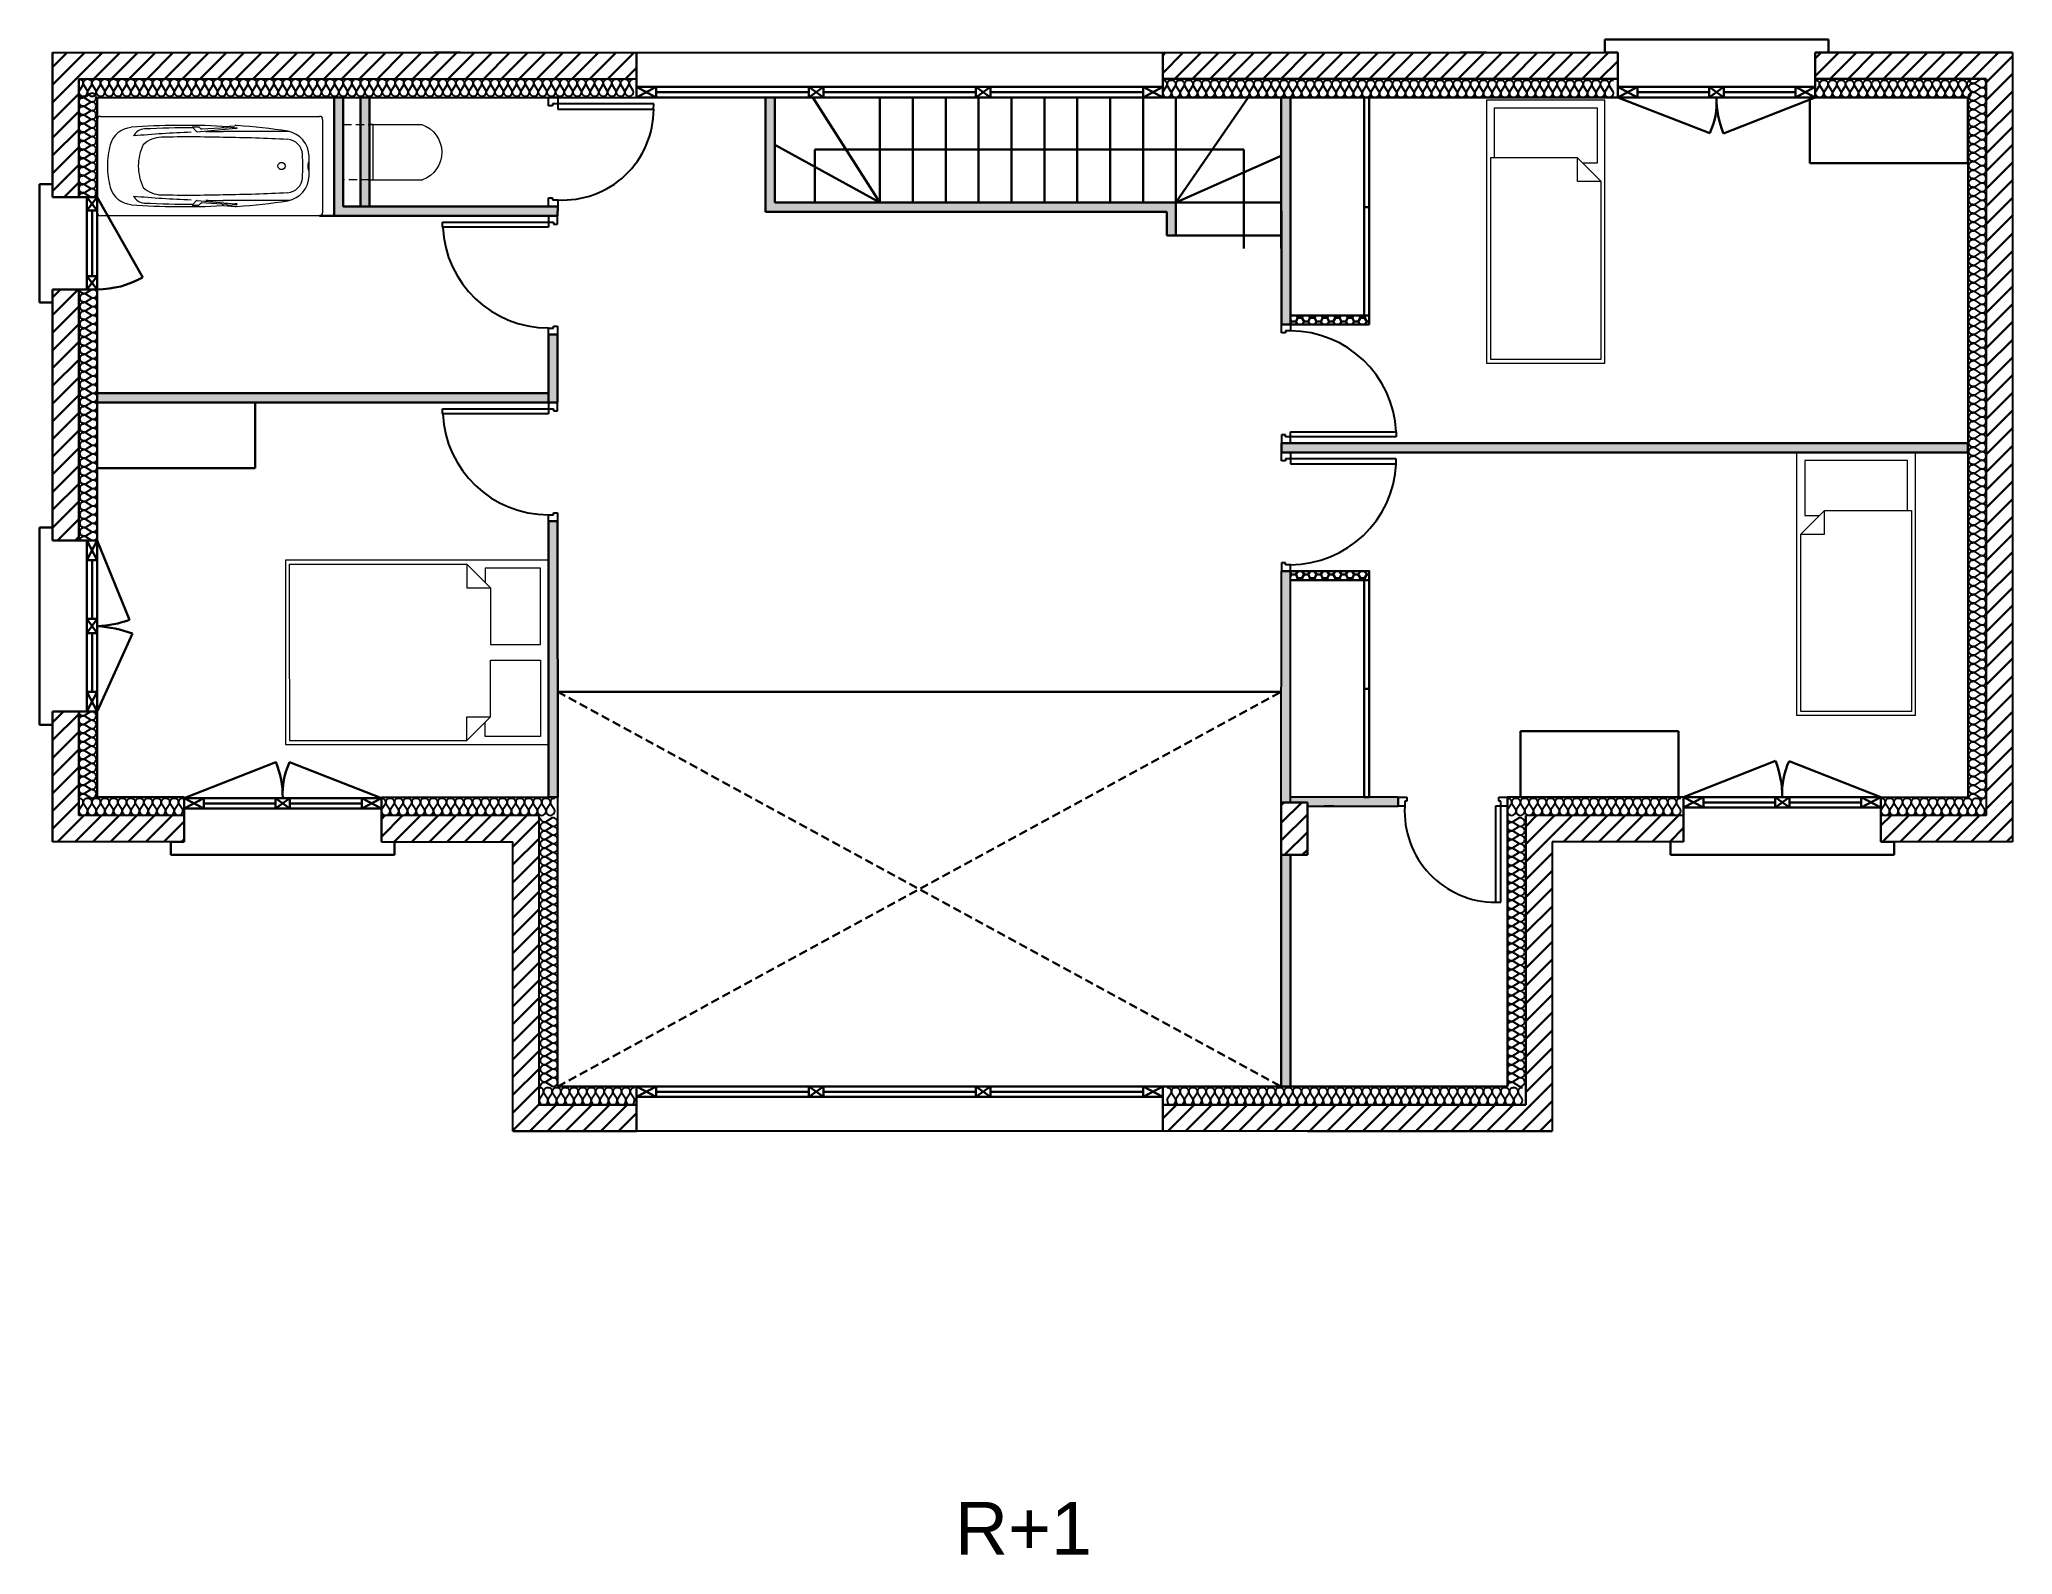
# Model space of a CAD drawing. Header units: millimetres. Extents: x -9 to 8306, y -322 to 906.
# Drawn here: x -9 to 1491, y -322 to 830 of the extents above.
import ezdxf

# ---------------------------------------------------------------- set-up
doc = ezdxf.new("R2010")
doc.units = ezdxf.units.MM
doc.linetypes.add('INTERROMPU2', pattern=[9.525, 6.35, -3.175])
for name, color, linetype in [('Cloisons', 8, 'Continuous'), ('Escalier', 9, 'Continuous'), ('Isolation', 6, 'Continuous'), ('MenuisInt', 4, 'Continuous')]:
    doc.layers.add(name, color=color, linetype=linetype)
for name, color, linetype, lineweight in [('MenuisExt', 140, 'Continuous', 18), ('Mobilier', 150, 'Continuous', 5), ('P-SANITAIRE', 153, 'Continuous', 18)]:
    doc.layers.add(name, color=color, linetype=linetype, lineweight=lineweight)
doc.styles.get("Standard").update_dxf_attribs({"font": 'Arial.ttf'})

msp = doc.modelspace()

# ---------------------------------------------------------------- texts
at = {"lineweight": 30, "insert": (687.1, -281.6), "char_height": 40, "attachment_point": 1}
msp.add_mtext_dynamic_manual_height_columns('R+1', width=66.787, gutter_width=12.5, heights=[0], dxfattribs=at)

# ---------------------------------------------------------------- blocks, each defined once
blk = doc.blocks.new('Wc chasse integree')
for p, q in [((-21, 20), (-21, 60.3)), ((21, 20), (21, 59.8))]:
    blk.add_line(p, q)
blk.add_lwpolyline([(-21, 20), (-21, 22.8), (21, 22.8), (21, 20)], close=True)
at = {"linetype": 'INTERROMPU2'}
blk.add_lwpolyline([(-21, 20), (-21, 0), (21, 0), (21, 20)], close=True, dxfattribs=at)
blk.add_arc((-0.1, 52.6), 22.3, 18.9464, 159.6936)
blk = doc.blocks.new('*U21')
at = {"flags": 128}
for points in [[(0, 1, -0.505863), (0.24, 0.68), (0.01, 0.32, 1.322645), (0.49, 0.32), (0.26, 0.68, -0.505863), (0.5, 1)], [(0.5, 1, -0.505863), (0.74, 0.68), (0.51, 0.32, 1.322645), (0.99, 0.32), (0.76, 0.68, -0.505863), (1, 1)], [(1, 1, -0.505863), (1.24, 0.68), (1.01, 0.32, 1.322645), (1.49, 0.32), (1.26, 0.68, -0.505863), (1.5, 1)], [(1.5, 1, -0.505863), (1.74, 0.68), (1.51, 0.32, 1.322645), (1.99, 0.32), (1.76, 0.68, -0.505863), (2, 1)], [(2, 1, -0.505863), (2.24, 0.68), (2.01, 0.32, 1.322645), (2.49, 0.32), (2.26, 0.68, -0.505863), (2.5, 1)], [(2.5, 1, -0.505863), (2.74, 0.68), (2.51, 0.32, 1.322645), (2.99, 0.32), (2.76, 0.68, -0.505863), (3, 1)], [(3, 1, -0.505863), (3.24, 0.68), (3.01, 0.32, 1.322645), (3.49, 0.32), (3.26, 0.68, -0.505863), (3.5, 1)], [(3.5, 1, -0.505863), (3.74, 0.68), (3.51, 0.32, 1.322645), (3.99, 0.32), (3.76, 0.68, -0.505863), (4, 1)], [(4, 1, -0.505863), (4.24, 0.68), (4.01, 0.32, 1.322645), (4.49, 0.32), (4.26, 0.68, -0.505863), (4.5, 1)], [(4.5, 1, -0.505863), (4.74, 0.68), (4.51, 0.32, 1.322645), (4.99, 0.32), (4.76, 0.68, -0.505863), (5, 1)], [(5, 1, -0.505863), (5.24, 0.68), (5.01, 0.32, 1.322645), (5.49, 0.32), (5.26, 0.68, -0.505863), (5.5, 1)], [(5.5, 1, -0.505863), (5.74, 0.68), (5.51, 0.32, 1.322645), (5.99, 0.32), (5.76, 0.68, -0.505863), (6, 1)], [(6, 1, -0.505863), (6.24, 0.68), (6.01, 0.32, 1.322645), (6.49, 0.32), (6.26, 0.68, -0.505863), (6.5, 1)], [(6.5, 1, -0.505863), (6.74, 0.68), (6.51, 0.32, 1.322645), (6.99, 0.32), (6.76, 0.68, -0.505863), (7, 1)], [(7, 1, -0.505863), (7.24, 0.68), (7.01, 0.32, 1.322645), (7.49, 0.32), (7.26, 0.68, -0.505863), (7.5, 1)], [(7.5, 1, -0.505863), (7.74, 0.68), (7.51, 0.32, 1.322645), (7.99, 0.32), (7.76, 0.68, -0.505863), (8, 1)], [(8, 1, -0.505863), (8.24, 0.68), (8.01, 0.32, 1.322645), (8.49, 0.32), (8.26, 0.68, -0.505863), (8.5, 1)], [(8.5, 1, -0.505863), (8.74, 0.68), (8.51, 0.32, 1.322645), (8.99, 0.32), (8.76, 0.68, -0.505863), (9, 1)], [(9, 1, -0.505863), (9.24, 0.68), (9.01, 0.32, 1.322645), (9.49, 0.32), (9.26, 0.68, -0.505863), (9.5, 1)], [(9.5, 1, -0.505863), (9.74, 0.68), (9.51, 0.32, 1.322645), (9.99, 0.32), (9.76, 0.68, -0.505863), (10, 1)], [(10, 1, -0.505863), (10.24, 0.68), (10.01, 0.32, 1.322645), (10.49, 0.32), (10.26, 0.68, -0.505863), (10.5, 1)], [(10.5, 1, -0.505863), (10.74, 0.68), (10.51, 0.32, 1.322645), (10.99, 0.32), (10.76, 0.68, -0.505863), (11, 1)], [(11, 1, -0.505863), (11.24, 0.68), (11.01, 0.32, 1.322645), (11.49, 0.32), (11.26, 0.68, -0.505863), (11.5, 1)], [(11.5, 1, -0.505863), (11.74, 0.68), (11.51, 0.32, 1.322645), (11.99, 0.32), (11.76, 0.68, -0.505863), (12, 1)], [(12, 1, -0.505863), (12.24, 0.68), (12.01, 0.32, 1.322645), (12.49, 0.32), (12.26, 0.68, -0.505863), (12.5, 1)], [(12.5, 1, -0.505863), (12.74, 0.68), (12.51, 0.32, 1.322645), (12.99, 0.32), (12.76, 0.68, -0.505863), (13, 1)], [(13, 1, -0.505863), (13.24, 0.68), (13.01, 0.32, 1.322645), (13.49, 0.32), (13.26, 0.68, -0.505863), (13.5, 1)], [(13.5, 1, -0.505863), (13.74, 0.68), (13.51, 0.32, 1.322645), (13.99, 0.32), (13.76, 0.68, -0.505863), (14, 1)], [(14, 1, -0.505863), (14.24, 0.68), (14.01, 0.32, 1.322645), (14.49, 0.32), (14.26, 0.68, -0.505863), (14.5, 1)], [(14.5, 1, -0.505863), (14.74, 0.68), (14.51, 0.32, 1.322645), (14.99, 0.32), (14.76, 0.68, -0.505863), (15, 1)], [(15, 1, -0.505863), (15.24, 0.68), (15.01, 0.32, 1.322645), (15.49, 0.32), (15.26, 0.68, -0.505863), (15.5, 1)], [(15.5, 1, -0.505863), (15.74, 0.68), (15.51, 0.32, 1.322645), (15.99, 0.32), (15.76, 0.68, -0.505863), (16, 1)], [(16, 1, -0.505863), (16.24, 0.68), (16.01, 0.32, 1.322645), (16.49, 0.32), (16.26, 0.68, -0.505863), (16.5, 1)], [(16.5, 1, -0.505863), (16.74, 0.68), (16.51, 0.32, 1.322645), (16.99, 0.32), (16.76, 0.68, -0.505863), (17, 1)], [(17, 1, -0.505863), (17.24, 0.68), (17.01, 0.32, 1.322645), (17.49, 0.32), (17.26, 0.68, -0.505863), (17.5, 1)], [(17.5, 1, -0.505863), (17.74, 0.68), (17.51, 0.32, 1.322645), (17.99, 0.32), (17.76, 0.68, -0.505863), (18, 1)], [(18, 1, -0.505863), (18.24, 0.68), (18.01, 0.32, 1.322645), (18.49, 0.32), (18.26, 0.68, -0.505863), (18.5, 1)], [(18.5, 1, -0.505863), (18.74, 0.68), (18.51, 0.32, 1.322645), (18.99, 0.32), (18.76, 0.68, -0.505863), (19, 1)], [(19, 1, -0.505863), (19.24, 0.68), (19.01, 0.32, 1.322645), (19.49, 0.32), (19.26, 0.68, -0.505863), (19.5, 1)], [(19.5, 1, -0.505863), (19.74, 0.68), (19.51, 0.32, 1.322645), (19.99, 0.32), (19.76, 0.68, -0.505863), (20, 1)], [(20, 1, -0.505863), (20.24, 0.68), (20.01, 0.32, 1.322645), (20.49, 0.32), (20.26, 0.68, -0.505863), (20.5, 1)], [(20.5, 1, -0.505863), (20.74, 0.68), (20.51, 0.32, 1.322645), (20.99, 0.32), (20.76, 0.68, -0.505863), (21, 1)], [(21, 1, -0.505863), (21.24, 0.68), (21.01, 0.32, 1.322645), (21.49, 0.32), (21.26, 0.68, -0.505863), (21.5, 1)], [(21.5, 1, -0.505863), (21.74, 0.68), (21.51, 0.32, 1.322645), (21.99, 0.32), (21.76, 0.68, -0.505863), (22, 1)], [(22, 1, -0.505863), (22.24, 0.68), (22.01, 0.32, 1.322645), (22.49, 0.32), (22.26, 0.68, -0.505863), (22.5, 1)], [(22.5, 1, -0.505863), (22.74, 0.68), (22.51, 0.32, 1.322645), (22.99, 0.32), (22.76, 0.68, -0.505863), (23, 1)], [(23, 1, -0.505863), (23.24, 0.68), (23.01, 0.32, 1.322645), (23.49, 0.32), (23.26, 0.68, -0.505863), (23.5, 1)], [(23.5, 1, -0.505863), (23.74, 0.68), (23.51, 0.32, 1.322645), (23.99, 0.32), (23.76, 0.68, -0.505863), (24, 1)], [(24, 1, -0.505863), (24.24, 0.68), (24.01, 0.32, 1.322645), (24.49, 0.32), (24.26, 0.68, -0.505863), (24.5, 1)], [(24.5, 1, -0.505863), (24.74, 0.68), (24.51, 0.32, 1.322645), (24.99, 0.32), (24.76, 0.68, -0.505863), (25, 1)], [(25, 1, -0.505863), (25.24, 0.68), (25.01, 0.32, 1.322645), (25.49, 0.32), (25.26, 0.68, -0.505863), (25.5, 1)], [(25.5, 1, -0.505863), (25.74, 0.68), (25.51, 0.32, 1.322645), (25.99, 0.32), (25.76, 0.68, -0.505863), (26, 1)], [(26, 1, -0.505863), (26.24, 0.68), (26.01, 0.32, 1.322645), (26.49, 0.32), (26.26, 0.68, -0.505863), (26.5, 1)], [(26.5, 1, -0.505863), (26.74, 0.68), (26.51, 0.32, 1.322645), (26.99, 0.32), (26.76, 0.68, -0.505863), (27, 1)], [(27, 1, -0.505863), (27.24, 0.68), (27.01, 0.32, 1.322645), (27.49, 0.32), (27.26, 0.68, -0.505863), (27.5, 1)], [(27.5, 1, -0.505863), (27.74, 0.68), (27.51, 0.32, 1.322645), (27.99, 0.32), (27.76, 0.68, -0.505863), (28, 1)], [(28, 1, -0.505863), (28.24, 0.68), (28.01, 0.32, 1.322645), (28.49, 0.32), (28.26, 0.68, -0.505863), (28.5, 1)], [(28.5, 1, -0.505863), (28.74, 0.68), (28.51, 0.32, 1.322645), (28.99, 0.32), (28.76, 0.68, -0.505863), (29, 1)], [(29, 1, -0.505863), (29.24, 0.68), (29.01, 0.32, 1.322645), (29.49, 0.32), (29.26, 0.68, -0.505863), (29.5, 1)], [(29.5, 1, -0.505863), (29.74, 0.68), (29.51, 0.32, 1.322645), (29.99, 0.32), (29.76, 0.68, -0.505863), (30, 1)], [(30, 1, -0.505863), (30.24, 0.68), (30.01, 0.32, 1.322645), (30.49, 0.32), (30.26, 0.68, -0.505863), (30.5, 1)], [(30.5, 1, -0.505863), (30.74, 0.68), (30.51, 0.32, 1.322645), (30.99, 0.32), (30.76, 0.68, -0.505863), (31, 1)], [(31, 1, -0.505863), (31.24, 0.68), (31.01, 0.32, 1.322645), (31.49, 0.32), (31.26, 0.68, -0.505863), (31.5, 1)], [(31.5, 1, -0.505863), (31.74, 0.68), (31.51, 0.32, 1.322645), (31.99, 0.32), (31.76, 0.68, -0.505863), (32, 1)]]:
    blk.add_lwpolyline(points, format="xyb", dxfattribs=at)
blk = doc.blocks.new('*U10')
at = {"flags": 128}
for points in [[(0, 1, -0.505863), (0.24, 0.68), (0.01, 0.32, 1.322645), (0.49, 0.32), (0.26, 0.68, -0.505863), (0.5, 1)], [(0.5, 1, -0.505863), (0.74, 0.68), (0.51, 0.32, 1.322645), (0.99, 0.32), (0.76, 0.68, -0.505863), (1, 1)], [(1, 1, -0.505863), (1.24, 0.68), (1.01, 0.32, 1.322645), (1.49, 0.32), (1.26, 0.68, -0.505863), (1.5, 1)], [(1.5, 1, -0.505863), (1.74, 0.68), (1.51, 0.32, 1.322645), (1.99, 0.32), (1.76, 0.68, -0.505863), (2, 1)], [(2, 1, -0.505863), (2.24, 0.68), (2.01, 0.32, 1.322645), (2.49, 0.32), (2.26, 0.68, -0.505863), (2.5, 1)], [(2.5, 1, -0.505863), (2.74, 0.68), (2.51, 0.32, 1.322645), (2.99, 0.32), (2.76, 0.68, -0.505863), (3, 1)], [(3, 1, -0.505863), (3.24, 0.68), (3.01, 0.32, 1.322645), (3.49, 0.32), (3.26, 0.68, -0.505863), (3.5, 1)], [(3.5, 1, -0.505863), (3.74, 0.68), (3.51, 0.32, 1.322645), (3.99, 0.32), (3.76, 0.68, -0.505863), (4, 1)], [(4, 1, -0.505863), (4.24, 0.68), (4.01, 0.32, 1.322645), (4.49, 0.32), (4.26, 0.68, -0.505863), (4.5, 1)], [(4.5, 1, -0.505863), (4.74, 0.68), (4.51, 0.32, 1.322645), (4.99, 0.32), (4.76, 0.68, -0.505863), (5, 1)], [(5, 1, -0.505863), (5.24, 0.68), (5.01, 0.32, 1.322645), (5.49, 0.32), (5.26, 0.68, -0.505863), (5.5, 1)]]:
    blk.add_lwpolyline(points, format="xyb", dxfattribs=at)
blk = doc.blocks.new('*U11')
at = {"flags": 128}
for points in [[(0, 1, -0.505863), (0.24, 0.68), (0.01, 0.32, 1.322645), (0.49, 0.32), (0.26, 0.68, -0.505863), (0.5, 1)], [(0.5, 1, -0.505863), (0.74, 0.68), (0.51, 0.32, 1.322645), (0.99, 0.32), (0.76, 0.68, -0.505863), (1, 1)], [(1, 1, -0.505863), (1.24, 0.68), (1.01, 0.32, 1.322645), (1.49, 0.32), (1.26, 0.68, -0.505863), (1.5, 1)], [(1.5, 1, -0.505863), (1.74, 0.68), (1.51, 0.32, 1.322645), (1.99, 0.32), (1.76, 0.68, -0.505863), (2, 1)], [(2, 1, -0.505863), (2.24, 0.68), (2.01, 0.32, 1.322645), (2.49, 0.32), (2.26, 0.68, -0.505863), (2.5, 1)], [(2.5, 1, -0.505863), (2.74, 0.68), (2.51, 0.32, 1.322645), (2.99, 0.32), (2.76, 0.68, -0.505863), (3, 1)], [(3, 1, -0.505863), (3.24, 0.68), (3.01, 0.32, 1.322645), (3.49, 0.32), (3.26, 0.68, -0.505863), (3.5, 1)], [(3.5, 1, -0.505863), (3.74, 0.68), (3.51, 0.32, 1.322645), (3.99, 0.32), (3.76, 0.68, -0.505863), (4, 1)], [(4, 1, -0.505863), (4.24, 0.68), (4.01, 0.32, 1.322645), (4.49, 0.32), (4.26, 0.68, -0.505863), (4.5, 1)], [(4.5, 1, -0.505863), (4.74, 0.68), (4.51, 0.32, 1.322645), (4.99, 0.32), (4.76, 0.68, -0.505863), (5, 1)], [(5, 1, -0.505863), (5.24, 0.68), (5.01, 0.32, 1.322645), (5.49, 0.32), (5.26, 0.68, -0.505863), (5.5, 1)], [(5.5, 1, -0.505863), (5.74, 0.68), (5.51, 0.32, 1.322645), (5.99, 0.32), (5.76, 0.68, -0.505863), (6, 1)], [(6, 1, -0.505863), (6.24, 0.68), (6.01, 0.32, 1.322645), (6.49, 0.32), (6.26, 0.68, -0.505863), (6.5, 1)], [(6.5, 1, -0.505863), (6.74, 0.68), (6.51, 0.32, 1.322645), (6.99, 0.32), (6.76, 0.68, -0.505863), (7, 1)], [(7, 1, -0.505863), (7.24, 0.68), (7.01, 0.32, 1.322645), (7.49, 0.32), (7.26, 0.68, -0.505863), (7.5, 1)], [(7.5, 1, -0.505863), (7.74, 0.68), (7.51, 0.32, 1.322645), (7.99, 0.32), (7.76, 0.68, -0.505863), (8, 1)], [(8, 1, -0.505863), (8.24, 0.68), (8.01, 0.32, 1.322645), (8.49, 0.32), (8.26, 0.68, -0.505863), (8.5, 1)], [(8.5, 1, -0.505863), (8.74, 0.68), (8.51, 0.32, 1.322645), (8.99, 0.32), (8.76, 0.68, -0.505863), (9, 1)], [(9, 1, -0.505863), (9.24, 0.68), (9.01, 0.32, 1.322645), (9.49, 0.32), (9.26, 0.68, -0.505863), (9.5, 1)], [(9.5, 1, -0.505863), (9.74, 0.68), (9.51, 0.32, 1.322645), (9.99, 0.32), (9.76, 0.68, -0.505863), (10, 1)], [(10, 1, -0.505863), (10.24, 0.68), (10.01, 0.32, 1.322645), (10.49, 0.32), (10.26, 0.68, -0.505863), (10.5, 1)], [(10.5, 1, -0.505863), (10.74, 0.68), (10.51, 0.32, 1.322645), (10.99, 0.32), (10.76, 0.68, -0.505863), (11, 1)], [(11, 1, -0.505863), (11.24, 0.68), (11.01, 0.32, 1.322645), (11.49, 0.32), (11.26, 0.68, -0.505863), (11.5, 1)], [(11.5, 1, -0.505863), (11.74, 0.68), (11.51, 0.32, 1.322645), (11.99, 0.32), (11.76, 0.68, -0.505863), (12, 1)], [(12, 1, -0.505863), (12.24, 0.68), (12.01, 0.32, 1.322645), (12.49, 0.32), (12.26, 0.68, -0.505863), (12.5, 1)], [(12.5, 1, -0.505863), (12.74, 0.68), (12.51, 0.32, 1.322645), (12.99, 0.32), (12.76, 0.68, -0.505863), (13, 1)], [(13, 1, -0.505863), (13.24, 0.68), (13.01, 0.32, 1.322645), (13.49, 0.32), (13.26, 0.68, -0.505863), (13.5, 1)], [(13.5, 1, -0.505863), (13.74, 0.68), (13.51, 0.32, 1.322645), (13.99, 0.32), (13.76, 0.68, -0.505863), (14, 1)], [(14, 1, -0.505863), (14.24, 0.68), (14.01, 0.32, 1.322645), (14.49, 0.32), (14.26, 0.68, -0.505863), (14.5, 1)], [(14.5, 1, -0.505863), (14.74, 0.68), (14.51, 0.32, 1.322645), (14.99, 0.32), (14.76, 0.68, -0.505863), (15, 1)], [(15, 1, -0.505863), (15.24, 0.68), (15.01, 0.32, 1.322645), (15.49, 0.32), (15.26, 0.68, -0.505863), (15.5, 1)], [(15.5, 1, -0.505863), (15.74, 0.68), (15.51, 0.32, 1.322645), (15.99, 0.32), (15.76, 0.68, -0.505863), (16, 1)], [(16, 1, -0.505863), (16.24, 0.68), (16.01, 0.32, 1.322645), (16.49, 0.32), (16.26, 0.68, -0.505863), (16.5, 1)], [(16.5, 1, -0.505863), (16.74, 0.68), (16.51, 0.32, 1.322645), (16.99, 0.32), (16.76, 0.68, -0.505863), (17, 1)], [(17, 1, -0.505863), (17.24, 0.68), (17.01, 0.32, 1.322645), (17.49, 0.32), (17.26, 0.68, -0.505863), (17.5, 1)], [(17.5, 1, -0.505863), (17.74, 0.68), (17.51, 0.32, 1.322645), (17.99, 0.32), (17.76, 0.68, -0.505863), (18, 1)], [(18, 1, -0.505863), (18.24, 0.68), (18.01, 0.32, 1.322645), (18.49, 0.32), (18.26, 0.68, -0.505863), (18.5, 1)], [(18.5, 1, -0.505863), (18.74, 0.68), (18.51, 0.32, 1.322645), (18.99, 0.32), (18.76, 0.68, -0.505863), (19, 1)], [(19, 1, -0.505863), (19.24, 0.68), (19.01, 0.32, 1.322645), (19.49, 0.32), (19.26, 0.68, -0.505863), (19.5, 1)], [(19.5, 1, -0.505863), (19.74, 0.68), (19.51, 0.32, 1.322645), (19.99, 0.32), (19.76, 0.68, -0.505863), (20, 1)], [(20, 1, -0.505863), (20.24, 0.68), (20.01, 0.32, 1.322645), (20.49, 0.32), (20.26, 0.68, -0.505863), (20.5, 1)]]:
    blk.add_lwpolyline(points, format="xyb", dxfattribs=at)
blk = doc.blocks.new('*U23')
at = {"flags": 128}
for points in [[(0, 1, -0.505863), (0.24, 0.68), (0.01, 0.32, 1.322645), (0.49, 0.32), (0.26, 0.68, -0.505863), (0.5, 1)], [(0.5, 1, -0.505863), (0.74, 0.68), (0.51, 0.32, 1.322645), (0.99, 0.32), (0.76, 0.68, -0.505863), (1, 1)], [(1, 1, -0.505863), (1.24, 0.68), (1.01, 0.32, 1.322645), (1.49, 0.32), (1.26, 0.68, -0.505863), (1.5, 1)], [(1.5, 1, -0.505863), (1.74, 0.68), (1.51, 0.32, 1.322645), (1.99, 0.32), (1.76, 0.68, -0.505863), (2, 1)], [(2, 1, -0.505863), (2.24, 0.68), (2.01, 0.32, 1.322645), (2.49, 0.32), (2.26, 0.68, -0.505863), (2.5, 1)], [(2.5, 1, -0.505863), (2.74, 0.68), (2.51, 0.32, 1.322645), (2.99, 0.32), (2.76, 0.68, -0.505863), (3, 1)], [(3, 1, -0.505863), (3.24, 0.68), (3.01, 0.32, 1.322645), (3.49, 0.32), (3.26, 0.68, -0.505863), (3.5, 1)], [(3.5, 1, -0.505863), (3.74, 0.68), (3.51, 0.32, 1.322645), (3.99, 0.32), (3.76, 0.68, -0.505863), (4, 1)], [(4, 1, -0.505863), (4.24, 0.68), (4.01, 0.32, 1.322645), (4.49, 0.32), (4.26, 0.68, -0.505863), (4.5, 1)], [(4.5, 1, -0.505863), (4.74, 0.68), (4.51, 0.32, 1.322645), (4.99, 0.32), (4.76, 0.68, -0.505863), (5, 1)], [(5, 1, -0.505863), (5.24, 0.68), (5.01, 0.32, 1.322645), (5.49, 0.32), (5.26, 0.68, -0.505863), (5.5, 1)], [(5.5, 1, -0.505863), (5.74, 0.68), (5.51, 0.32, 1.322645), (5.99, 0.32), (5.76, 0.68, -0.505863), (6, 1)], [(6, 1, -0.505863), (6.24, 0.68), (6.01, 0.32, 1.322645), (6.49, 0.32), (6.26, 0.68, -0.505863), (6.5, 1)], [(6.5, 1, -0.505863), (6.74, 0.68), (6.51, 0.32, 1.322645), (6.99, 0.32), (6.76, 0.68, -0.505863), (7, 1)], [(7, 1, -0.505863), (7.24, 0.68), (7.01, 0.32, 1.322645), (7.49, 0.32), (7.26, 0.68, -0.505863), (7.5, 1)], [(7.5, 1, -0.505863), (7.74, 0.68), (7.51, 0.32, 1.322645), (7.99, 0.32), (7.76, 0.68, -0.505863), (8, 1)], [(8, 1, -0.505863), (8.24, 0.68), (8.01, 0.32, 1.322645), (8.49, 0.32), (8.26, 0.68, -0.505863), (8.5, 1)], [(8.5, 1, -0.505863), (8.74, 0.68), (8.51, 0.32, 1.322645), (8.99, 0.32), (8.76, 0.68, -0.505863), (9, 1)], [(9, 1, -0.505863), (9.24, 0.68), (9.01, 0.32, 1.322645), (9.49, 0.32), (9.26, 0.68, -0.505863), (9.5, 1)], [(9.5, 1, -0.505863), (9.74, 0.68), (9.51, 0.32, 1.322645), (9.99, 0.32), (9.76, 0.68, -0.505863), (10, 1)]]:
    blk.add_lwpolyline(points, format="xyb", dxfattribs=at)
blk = doc.blocks.new('*U22')
at = {"flags": 128}
for points in [[(0, 1, -0.505863), (0.24, 0.68), (0.01, 0.32, 1.322645), (0.49, 0.32), (0.26, 0.68, -0.505863), (0.5, 1)], [(0.5, 1, -0.505863), (0.74, 0.68), (0.51, 0.32, 1.322645), (0.99, 0.32), (0.76, 0.68, -0.505863), (1, 1)], [(1, 1, -0.505863), (1.24, 0.68), (1.01, 0.32, 1.322645), (1.49, 0.32), (1.26, 0.68, -0.505863), (1.5, 1)], [(1.5, 1, -0.505863), (1.74, 0.68), (1.51, 0.32, 1.322645), (1.99, 0.32), (1.76, 0.68, -0.505863), (2, 1)], [(2, 1, -0.505863), (2.24, 0.68), (2.01, 0.32, 1.322645), (2.49, 0.32), (2.26, 0.68, -0.505863), (2.5, 1)], [(2.5, 1, -0.505863), (2.74, 0.68), (2.51, 0.32, 1.322645), (2.99, 0.32), (2.76, 0.68, -0.505863), (3, 1)], [(3, 1, -0.505863), (3.24, 0.68), (3.01, 0.32, 1.322645), (3.49, 0.32), (3.26, 0.68, -0.505863), (3.5, 1)], [(3.5, 1, -0.505863), (3.74, 0.68), (3.51, 0.32, 1.322645), (3.99, 0.32), (3.76, 0.68, -0.505863), (4, 1)], [(4, 1, -0.505863), (4.24, 0.68), (4.01, 0.32, 1.322645), (4.49, 0.32), (4.26, 0.68, -0.505863), (4.5, 1)], [(4.5, 1, -0.505863), (4.74, 0.68), (4.51, 0.32, 1.322645), (4.99, 0.32), (4.76, 0.68, -0.505863), (5, 1)], [(5, 1, -0.505863), (5.24, 0.68), (5.01, 0.32, 1.322645), (5.49, 0.32), (5.26, 0.68, -0.505863), (5.5, 1)], [(5.5, 1, -0.505863), (5.74, 0.68), (5.51, 0.32, 1.322645), (5.99, 0.32), (5.76, 0.68, -0.505863), (6, 1)]]:
    blk.add_lwpolyline(points, format="xyb", dxfattribs=at)
blk = doc.blocks.new('*U14')
at = {"flags": 128}
for points in [[(0, 1, -0.505863), (0.24, 0.68), (0.01, 0.32, 1.322645), (0.49, 0.32), (0.26, 0.68, -0.505863), (0.5, 1)], [(0.5, 1, -0.505863), (0.74, 0.68), (0.51, 0.32, 1.322645), (0.99, 0.32), (0.76, 0.68, -0.505863), (1, 1)], [(1, 1, -0.505863), (1.24, 0.68), (1.01, 0.32, 1.322645), (1.49, 0.32), (1.26, 0.68, -0.505863), (1.5, 1)], [(1.5, 1, -0.505863), (1.74, 0.68), (1.51, 0.32, 1.322645), (1.99, 0.32), (1.76, 0.68, -0.505863), (2, 1)], [(2, 1, -0.505863), (2.24, 0.68), (2.01, 0.32, 1.322645), (2.49, 0.32), (2.26, 0.68, -0.505863), (2.5, 1)], [(2.5, 1, -0.505863), (2.74, 0.68), (2.51, 0.32, 1.322645), (2.99, 0.32), (2.76, 0.68, -0.505863), (3, 1)], [(3, 1, -0.505863), (3.24, 0.68), (3.01, 0.32, 1.322645), (3.49, 0.32), (3.26, 0.68, -0.505863), (3.5, 1)], [(3.5, 1, -0.505863), (3.74, 0.68), (3.51, 0.32, 1.322645), (3.99, 0.32), (3.76, 0.68, -0.505863), (4, 1)], [(4, 1, -0.505863), (4.24, 0.68), (4.01, 0.32, 1.322645), (4.49, 0.32), (4.26, 0.68, -0.505863), (4.5, 1)], [(4.5, 1, -0.505863), (4.74, 0.68), (4.51, 0.32, 1.322645), (4.99, 0.32), (4.76, 0.68, -0.505863), (5, 1)]]:
    blk.add_lwpolyline(points, format="xyb", dxfattribs=at)
blk = doc.blocks.new('*U16')
at = {"flags": 128}
for points in [[(0, 1, -0.505863), (0.24, 0.68), (0.01, 0.32, 1.322645), (0.49, 0.32), (0.26, 0.68, -0.505863), (0.5, 1)], [(0.5, 1, -0.505863), (0.74, 0.68), (0.51, 0.32, 1.322645), (0.99, 0.32), (0.76, 0.68, -0.505863), (1, 1)], [(1, 1, -0.505863), (1.24, 0.68), (1.01, 0.32, 1.322645), (1.49, 0.32), (1.26, 0.68, -0.505863), (1.5, 1)], [(1.5, 1, -0.505863), (1.74, 0.68), (1.51, 0.32, 1.322645), (1.99, 0.32), (1.76, 0.68, -0.505863), (2, 1)], [(2, 1, -0.505863), (2.24, 0.68), (2.01, 0.32, 1.322645), (2.49, 0.32), (2.26, 0.68, -0.505863), (2.5, 1)], [(2.5, 1, -0.505863), (2.74, 0.68), (2.51, 0.32, 1.322645), (2.99, 0.32), (2.76, 0.68, -0.505863), (3, 1)], [(3, 1, -0.505863), (3.24, 0.68), (3.01, 0.32, 1.322645), (3.49, 0.32), (3.26, 0.68, -0.505863), (3.5, 1)], [(3.5, 1, -0.505863), (3.74, 0.68), (3.51, 0.32, 1.322645), (3.99, 0.32), (3.76, 0.68, -0.505863), (4, 1)], [(4, 1, -0.505863), (4.24, 0.68), (4.01, 0.32, 1.322645), (4.49, 0.32), (4.26, 0.68, -0.505863), (4.5, 1)], [(4.5, 1, -0.505863), (4.74, 0.68), (4.51, 0.32, 1.322645), (4.99, 0.32), (4.76, 0.68, -0.505863), (5, 1)], [(5, 1, -0.505863), (5.24, 0.68), (5.01, 0.32, 1.322645), (5.49, 0.32), (5.26, 0.68, -0.505863), (5.5, 1)], [(5.5, 1, -0.505863), (5.74, 0.68), (5.51, 0.32, 1.322645), (5.99, 0.32), (5.76, 0.68, -0.505863), (6, 1)], [(6, 1, -0.505863), (6.24, 0.68), (6.01, 0.32, 1.322645), (6.49, 0.32), (6.26, 0.68, -0.505863), (6.5, 1)], [(6.5, 1, -0.505863), (6.74, 0.68), (6.51, 0.32, 1.322645), (6.99, 0.32), (6.76, 0.68, -0.505863), (7, 1)], [(7, 1, -0.505863), (7.24, 0.68), (7.01, 0.32, 1.322645), (7.49, 0.32), (7.26, 0.68, -0.505863), (7.5, 1)], [(7.5, 1, -0.505863), (7.74, 0.68), (7.51, 0.32, 1.322645), (7.99, 0.32), (7.76, 0.68, -0.505863), (8, 1)], [(8, 1, -0.505863), (8.24, 0.68), (8.01, 0.32, 1.322645), (8.49, 0.32), (8.26, 0.68, -0.505863), (8.5, 1)], [(8.5, 1, -0.505863), (8.74, 0.68), (8.51, 0.32, 1.322645), (8.99, 0.32), (8.76, 0.68, -0.505863), (9, 1)], [(9, 1, -0.505863), (9.24, 0.68), (9.01, 0.32, 1.322645), (9.49, 0.32), (9.26, 0.68, -0.505863), (9.5, 1)], [(9.5, 1, -0.505863), (9.74, 0.68), (9.51, 0.32, 1.322645), (9.99, 0.32), (9.76, 0.68, -0.505863), (10, 1)], [(10, 1, -0.505863), (10.24, 0.68), (10.01, 0.32, 1.322645), (10.49, 0.32), (10.26, 0.68, -0.505863), (10.5, 1)], [(10.5, 1, -0.505863), (10.74, 0.68), (10.51, 0.32, 1.322645), (10.99, 0.32), (10.76, 0.68, -0.505863), (11, 1)], [(11, 1, -0.505863), (11.24, 0.68), (11.01, 0.32, 1.322645), (11.49, 0.32), (11.26, 0.68, -0.505863), (11.5, 1)], [(11.5, 1, -0.505863), (11.74, 0.68), (11.51, 0.32, 1.322645), (11.99, 0.32), (11.76, 0.68, -0.505863), (12, 1)], [(12, 1, -0.505863), (12.24, 0.68), (12.01, 0.32, 1.322645), (12.49, 0.32), (12.26, 0.68, -0.505863), (12.5, 1)], [(12.5, 1, -0.505863), (12.74, 0.68), (12.51, 0.32, 1.322645), (12.99, 0.32), (12.76, 0.68, -0.505863), (13, 1)], [(13, 1, -0.505863), (13.24, 0.68), (13.01, 0.32, 1.322645), (13.49, 0.32), (13.26, 0.68, -0.505863), (13.5, 1)], [(13.5, 1, -0.505863), (13.74, 0.68), (13.51, 0.32, 1.322645), (13.99, 0.32), (13.76, 0.68, -0.505863), (14, 1)], [(14, 1, -0.505863), (14.24, 0.68), (14.01, 0.32, 1.322645), (14.49, 0.32), (14.26, 0.68, -0.505863), (14.5, 1)]]:
    blk.add_lwpolyline(points, format="xyb", dxfattribs=at)
blk = doc.blocks.new('*U17')
at = {"flags": 128}
for points in [[(0, 1, -0.505863), (0.24, 0.68), (0.01, 0.32, 1.322645), (0.49, 0.32), (0.26, 0.68, -0.505863), (0.5, 1)], [(0.5, 1, -0.505863), (0.74, 0.68), (0.51, 0.32, 1.322645), (0.99, 0.32), (0.76, 0.68, -0.505863), (1, 1)], [(1, 1, -0.505863), (1.24, 0.68), (1.01, 0.32, 1.322645), (1.49, 0.32), (1.26, 0.68, -0.505863), (1.5, 1)], [(1.5, 1, -0.505863), (1.74, 0.68), (1.51, 0.32, 1.322645), (1.99, 0.32), (1.76, 0.68, -0.505863), (2, 1)], [(2, 1, -0.505863), (2.24, 0.68), (2.01, 0.32, 1.322645), (2.49, 0.32), (2.26, 0.68, -0.505863), (2.5, 1)], [(2.5, 1, -0.505863), (2.74, 0.68), (2.51, 0.32, 1.322645), (2.99, 0.32), (2.76, 0.68, -0.505863), (3, 1)], [(3, 1, -0.505863), (3.24, 0.68), (3.01, 0.32, 1.322645), (3.49, 0.32), (3.26, 0.68, -0.505863), (3.5, 1)], [(3.5, 1, -0.505863), (3.74, 0.68), (3.51, 0.32, 1.322645), (3.99, 0.32), (3.76, 0.68, -0.505863), (4, 1)], [(4, 1, -0.505863), (4.24, 0.68), (4.01, 0.32, 1.322645), (4.49, 0.32), (4.26, 0.68, -0.505863), (4.5, 1)], [(4.5, 1, -0.505863), (4.74, 0.68), (4.51, 0.32, 1.322645), (4.99, 0.32), (4.76, 0.68, -0.505863), (5, 1)], [(5, 1, -0.505863), (5.24, 0.68), (5.01, 0.32, 1.322645), (5.49, 0.32), (5.26, 0.68, -0.505863), (5.5, 1)], [(5.5, 1, -0.505863), (5.74, 0.68), (5.51, 0.32, 1.322645), (5.99, 0.32), (5.76, 0.68, -0.505863), (6, 1)], [(6, 1, -0.505863), (6.24, 0.68), (6.01, 0.32, 1.322645), (6.49, 0.32), (6.26, 0.68, -0.505863), (6.5, 1)], [(6.5, 1, -0.505863), (6.74, 0.68), (6.51, 0.32, 1.322645), (6.99, 0.32), (6.76, 0.68, -0.505863), (7, 1)], [(7, 1, -0.505863), (7.24, 0.68), (7.01, 0.32, 1.322645), (7.49, 0.32), (7.26, 0.68, -0.505863), (7.5, 1)], [(7.5, 1, -0.505863), (7.74, 0.68), (7.51, 0.32, 1.322645), (7.99, 0.32), (7.76, 0.68, -0.505863), (8, 1)], [(8, 1, -0.505863), (8.24, 0.68), (8.01, 0.32, 1.322645), (8.49, 0.32), (8.26, 0.68, -0.505863), (8.5, 1)], [(8.5, 1, -0.505863), (8.74, 0.68), (8.51, 0.32, 1.322645), (8.99, 0.32), (8.76, 0.68, -0.505863), (9, 1)], [(9, 1, -0.505863), (9.24, 0.68), (9.01, 0.32, 1.322645), (9.49, 0.32), (9.26, 0.68, -0.505863), (9.5, 1)], [(9.5, 1, -0.505863), (9.74, 0.68), (9.51, 0.32, 1.322645), (9.99, 0.32), (9.76, 0.68, -0.505863), (10, 1)], [(10, 1, -0.505863), (10.24, 0.68), (10.01, 0.32, 1.322645), (10.49, 0.32), (10.26, 0.68, -0.505863), (10.5, 1)], [(10.5, 1, -0.505863), (10.74, 0.68), (10.51, 0.32, 1.322645), (10.99, 0.32), (10.76, 0.68, -0.505863), (11, 1)], [(11, 1, -0.505863), (11.24, 0.68), (11.01, 0.32, 1.322645), (11.49, 0.32), (11.26, 0.68, -0.505863), (11.5, 1)], [(11.5, 1, -0.505863), (11.74, 0.68), (11.51, 0.32, 1.322645), (11.99, 0.32), (11.76, 0.68, -0.505863), (12, 1)], [(12, 1, -0.505863), (12.24, 0.68), (12.01, 0.32, 1.322645), (12.49, 0.32), (12.26, 0.68, -0.505863), (12.5, 1)], [(12.5, 1, -0.505863), (12.74, 0.68), (12.51, 0.32, 1.322645), (12.99, 0.32), (12.76, 0.68, -0.505863), (13, 1)], [(13, 1, -0.505863), (13.24, 0.68), (13.01, 0.32, 1.322645), (13.49, 0.32), (13.26, 0.68, -0.505863), (13.5, 1)], [(13.5, 1, -0.505863), (13.74, 0.68), (13.51, 0.32, 1.322645), (13.99, 0.32), (13.76, 0.68, -0.505863), (14, 1)], [(14, 1, -0.505863), (14.24, 0.68), (14.01, 0.32, 1.322645), (14.49, 0.32), (14.26, 0.68, -0.505863), (14.5, 1)], [(14.5, 1, -0.505863), (14.74, 0.68), (14.51, 0.32, 1.322645), (14.99, 0.32), (14.76, 0.68, -0.505863), (15, 1)], [(15, 1, -0.505863), (15.24, 0.68), (15.01, 0.32, 1.322645), (15.49, 0.32), (15.26, 0.68, -0.505863), (15.5, 1)]]:
    blk.add_lwpolyline(points, format="xyb", dxfattribs=at)
blk = doc.blocks.new('*U18')
at = {"flags": 128}
for points in [[(0, 1, -0.505863), (0.24, 0.68), (0.01, 0.32, 1.322645), (0.49, 0.32), (0.26, 0.68, -0.505863), (0.5, 1)], [(0.5, 1, -0.505863), (0.74, 0.68), (0.51, 0.32, 1.322645), (0.99, 0.32), (0.76, 0.68, -0.505863), (1, 1)], [(1, 1, -0.505863), (1.24, 0.68), (1.01, 0.32, 1.322645), (1.49, 0.32), (1.26, 0.68, -0.505863), (1.5, 1)], [(1.5, 1, -0.505863), (1.74, 0.68), (1.51, 0.32, 1.322645), (1.99, 0.32), (1.76, 0.68, -0.505863), (2, 1)], [(2, 1, -0.505863), (2.24, 0.68), (2.01, 0.32, 1.322645), (2.49, 0.32), (2.26, 0.68, -0.505863), (2.5, 1)], [(2.5, 1, -0.505863), (2.74, 0.68), (2.51, 0.32, 1.322645), (2.99, 0.32), (2.76, 0.68, -0.505863), (3, 1)], [(3, 1, -0.505863), (3.24, 0.68), (3.01, 0.32, 1.322645), (3.49, 0.32), (3.26, 0.68, -0.505863), (3.5, 1)], [(3.5, 1, -0.505863), (3.74, 0.68), (3.51, 0.32, 1.322645), (3.99, 0.32), (3.76, 0.68, -0.505863), (4, 1)], [(4, 1, -0.505863), (4.24, 0.68), (4.01, 0.32, 1.322645), (4.49, 0.32), (4.26, 0.68, -0.505863), (4.5, 1)], [(4.5, 1, -0.505863), (4.74, 0.68), (4.51, 0.32, 1.322645), (4.99, 0.32), (4.76, 0.68, -0.505863), (5, 1)], [(5, 1, -0.505863), (5.24, 0.68), (5.01, 0.32, 1.322645), (5.49, 0.32), (5.26, 0.68, -0.505863), (5.5, 1)], [(5.5, 1, -0.505863), (5.74, 0.68), (5.51, 0.32, 1.322645), (5.99, 0.32), (5.76, 0.68, -0.505863), (6, 1)], [(6, 1, -0.505863), (6.24, 0.68), (6.01, 0.32, 1.322645), (6.49, 0.32), (6.26, 0.68, -0.505863), (6.5, 1)], [(6.5, 1, -0.505863), (6.74, 0.68), (6.51, 0.32, 1.322645), (6.99, 0.32), (6.76, 0.68, -0.505863), (7, 1)], [(7, 1, -0.505863), (7.24, 0.68), (7.01, 0.32, 1.322645), (7.49, 0.32), (7.26, 0.68, -0.505863), (7.5, 1)], [(7.5, 1, -0.505863), (7.74, 0.68), (7.51, 0.32, 1.322645), (7.99, 0.32), (7.76, 0.68, -0.505863), (8, 1)], [(8, 1, -0.505863), (8.24, 0.68), (8.01, 0.32, 1.322645), (8.49, 0.32), (8.26, 0.68, -0.505863), (8.5, 1)], [(8.5, 1, -0.505863), (8.74, 0.68), (8.51, 0.32, 1.322645), (8.99, 0.32), (8.76, 0.68, -0.505863), (9, 1)], [(9, 1, -0.505863), (9.24, 0.68), (9.01, 0.32, 1.322645), (9.49, 0.32), (9.26, 0.68, -0.505863), (9.5, 1)], [(9.5, 1, -0.505863), (9.74, 0.68), (9.51, 0.32, 1.322645), (9.99, 0.32), (9.76, 0.68, -0.505863), (10, 1)], [(10, 1, -0.505863), (10.24, 0.68), (10.01, 0.32, 1.322645), (10.49, 0.32), (10.26, 0.68, -0.505863), (10.5, 1)], [(10.5, 1, -0.505863), (10.74, 0.68), (10.51, 0.32, 1.322645), (10.99, 0.32), (10.76, 0.68, -0.505863), (11, 1)], [(11, 1, -0.505863), (11.24, 0.68), (11.01, 0.32, 1.322645), (11.49, 0.32), (11.26, 0.68, -0.505863), (11.5, 1)], [(11.5, 1, -0.505863), (11.74, 0.68), (11.51, 0.32, 1.322645), (11.99, 0.32), (11.76, 0.68, -0.505863), (12, 1)], [(12, 1, -0.505863), (12.24, 0.68), (12.01, 0.32, 1.322645), (12.49, 0.32), (12.26, 0.68, -0.505863), (12.5, 1)], [(12.5, 1, -0.505863), (12.74, 0.68), (12.51, 0.32, 1.322645), (12.99, 0.32), (12.76, 0.68, -0.505863), (13, 1)], [(13, 1, -0.505863), (13.24, 0.68), (13.01, 0.32, 1.322645), (13.49, 0.32), (13.26, 0.68, -0.505863), (13.5, 1)], [(13.5, 1, -0.505863), (13.74, 0.68), (13.51, 0.32, 1.322645), (13.99, 0.32), (13.76, 0.68, -0.505863), (14, 1)], [(14, 1, -0.505863), (14.24, 0.68), (14.01, 0.32, 1.322645), (14.49, 0.32), (14.26, 0.68, -0.505863), (14.5, 1)], [(14.5, 1, -0.505863), (14.74, 0.68), (14.51, 0.32, 1.322645), (14.99, 0.32), (14.76, 0.68, -0.505863), (15, 1)], [(15, 1, -0.505863), (15.24, 0.68), (15.01, 0.32, 1.322645), (15.49, 0.32), (15.26, 0.68, -0.505863), (15.5, 1)], [(15.5, 1, -0.505863), (15.74, 0.68), (15.51, 0.32, 1.322645), (15.99, 0.32), (15.76, 0.68, -0.505863), (16, 1)], [(16, 1, -0.505863), (16.24, 0.68), (16.01, 0.32, 1.322645), (16.49, 0.32), (16.26, 0.68, -0.505863), (16.5, 1)], [(16.5, 1, -0.505863), (16.74, 0.68), (16.51, 0.32, 1.322645), (16.99, 0.32), (16.76, 0.68, -0.505863), (17, 1)], [(17, 1, -0.505863), (17.24, 0.68), (17.01, 0.32, 1.322645), (17.49, 0.32), (17.26, 0.68, -0.505863), (17.5, 1)], [(17.5, 1, -0.505863), (17.74, 0.68), (17.51, 0.32, 1.322645), (17.99, 0.32), (17.76, 0.68, -0.505863), (18, 1)], [(18, 1, -0.505863), (18.24, 0.68), (18.01, 0.32, 1.322645), (18.49, 0.32), (18.26, 0.68, -0.505863), (18.5, 1)], [(18.5, 1, -0.505863), (18.74, 0.68), (18.51, 0.32, 1.322645), (18.99, 0.32), (18.76, 0.68, -0.505863), (19, 1)], [(19, 1, -0.505863), (19.24, 0.68), (19.01, 0.32, 1.322645), (19.49, 0.32), (19.26, 0.68, -0.505863), (19.5, 1)], [(19.5, 1, -0.505863), (19.74, 0.68), (19.51, 0.32, 1.322645), (19.99, 0.32), (19.76, 0.68, -0.505863), (20, 1)], [(20, 1, -0.505863), (20.24, 0.68), (20.01, 0.32, 1.322645), (20.49, 0.32), (20.26, 0.68, -0.505863), (20.5, 1)], [(20.5, 1, -0.505863), (20.74, 0.68), (20.51, 0.32, 1.322645), (20.99, 0.32), (20.76, 0.68, -0.505863), (21, 1)], [(21, 1, -0.505863), (21.24, 0.68), (21.01, 0.32, 1.322645), (21.49, 0.32), (21.26, 0.68, -0.505863), (21.5, 1)], [(21.5, 1, -0.505863), (21.74, 0.68), (21.51, 0.32, 1.322645), (21.99, 0.32), (21.76, 0.68, -0.505863), (22, 1)], [(22, 1, -0.505863), (22.24, 0.68), (22.01, 0.32, 1.322645), (22.49, 0.32), (22.26, 0.68, -0.505863), (22.5, 1)], [(22.5, 1, -0.505863), (22.74, 0.68), (22.51, 0.32, 1.322645), (22.99, 0.32), (22.76, 0.68, -0.505863), (23, 1)], [(23, 1, -0.505863), (23.24, 0.68), (23.01, 0.32, 1.322645), (23.49, 0.32), (23.26, 0.68, -0.505863), (23.5, 1)], [(23.5, 1, -0.505863), (23.74, 0.68), (23.51, 0.32, 1.322645), (23.99, 0.32), (23.76, 0.68, -0.505863), (24, 1)], [(24, 1, -0.505863), (24.24, 0.68), (24.01, 0.32, 1.322645), (24.49, 0.32), (24.26, 0.68, -0.505863), (24.5, 1)], [(24.5, 1, -0.505863), (24.74, 0.68), (24.51, 0.32, 1.322645), (24.99, 0.32), (24.76, 0.68, -0.505863), (25, 1)], [(25, 1, -0.505863), (25.24, 0.68), (25.01, 0.32, 1.322645), (25.49, 0.32), (25.26, 0.68, -0.505863), (25.5, 1)], [(25.5, 1, -0.505863), (25.74, 0.68), (25.51, 0.32, 1.322645), (25.99, 0.32), (25.76, 0.68, -0.505863), (26, 1)], [(26, 1, -0.505863), (26.24, 0.68), (26.01, 0.32, 1.322645), (26.49, 0.32), (26.26, 0.68, -0.505863), (26.5, 1)], [(26.5, 1, -0.505863), (26.74, 0.68), (26.51, 0.32, 1.322645), (26.99, 0.32), (26.76, 0.68, -0.505863), (27, 1)], [(27, 1, -0.505863), (27.24, 0.68), (27.01, 0.32, 1.322645), (27.49, 0.32), (27.26, 0.68, -0.505863), (27.5, 1)], [(27.5, 1, -0.505863), (27.74, 0.68), (27.51, 0.32, 1.322645), (27.99, 0.32), (27.76, 0.68, -0.505863), (28, 1)], [(28, 1, -0.505863), (28.24, 0.68), (28.01, 0.32, 1.322645), (28.49, 0.32), (28.26, 0.68, -0.505863), (28.5, 1)], [(28.5, 1, -0.505863), (28.74, 0.68), (28.51, 0.32, 1.322645), (28.99, 0.32), (28.76, 0.68, -0.505863), (29, 1)], [(29, 1, -0.505863), (29.24, 0.68), (29.01, 0.32, 1.322645), (29.49, 0.32), (29.26, 0.68, -0.505863), (29.5, 1)], [(29.5, 1, -0.505863), (29.74, 0.68), (29.51, 0.32, 1.322645), (29.99, 0.32), (29.76, 0.68, -0.505863), (30, 1)], [(30, 1, -0.505863), (30.24, 0.68), (30.01, 0.32, 1.322645), (30.49, 0.32), (30.26, 0.68, -0.505863), (30.5, 1)], [(30.5, 1, -0.505863), (30.74, 0.68), (30.51, 0.32, 1.322645), (30.99, 0.32), (30.76, 0.68, -0.505863), (31, 1)], [(31, 1, -0.505863), (31.24, 0.68), (31.01, 0.32, 1.322645), (31.49, 0.32), (31.26, 0.68, -0.505863), (31.5, 1)], [(31.5, 1, -0.505863), (31.74, 0.68), (31.51, 0.32, 1.322645), (31.99, 0.32), (31.76, 0.68, -0.505863), (32, 1)], [(32, 1, -0.505863), (32.24, 0.68), (32.01, 0.32, 1.322645), (32.49, 0.32), (32.26, 0.68, -0.505863), (32.5, 1)], [(32.5, 1, -0.505863), (32.74, 0.68), (32.51, 0.32, 1.322645), (32.99, 0.32), (32.76, 0.68, -0.505863), (33, 1)], [(33, 1, -0.505863), (33.24, 0.68), (33.01, 0.32, 1.322645), (33.49, 0.32), (33.26, 0.68, -0.505863), (33.5, 1)], [(33.5, 1, -0.505863), (33.74, 0.68), (33.51, 0.32, 1.322645), (33.99, 0.32), (33.76, 0.68, -0.505863), (34, 1)], [(34, 1, -0.505863), (34.24, 0.68), (34.01, 0.32, 1.322645), (34.49, 0.32), (34.26, 0.68, -0.505863), (34.5, 1)], [(34.5, 1, -0.505863), (34.74, 0.68), (34.51, 0.32, 1.322645), (34.99, 0.32), (34.76, 0.68, -0.505863), (35, 1)], [(35, 1, -0.505863), (35.24, 0.68), (35.01, 0.32, 1.322645), (35.49, 0.32), (35.26, 0.68, -0.505863), (35.5, 1)], [(35.5, 1, -0.505863), (35.74, 0.68), (35.51, 0.32, 1.322645), (35.99, 0.32), (35.76, 0.68, -0.505863), (36, 1)], [(36, 1, -0.505863), (36.24, 0.68), (36.01, 0.32, 1.322645), (36.49, 0.32), (36.26, 0.68, -0.505863), (36.5, 1)], [(36.5, 1, -0.505863), (36.74, 0.68), (36.51, 0.32, 1.322645), (36.99, 0.32), (36.76, 0.68, -0.505863), (37, 1)], [(37, 1, -0.505863), (37.24, 0.68), (37.01, 0.32, 1.322645), (37.49, 0.32), (37.26, 0.68, -0.505863), (37.5, 1)], [(37.5, 1, -0.505863), (37.74, 0.68), (37.51, 0.32, 1.322645), (37.99, 0.32), (37.76, 0.68, -0.505863), (38, 1)], [(38, 1, -0.505863), (38.24, 0.68), (38.01, 0.32, 1.322645), (38.49, 0.32), (38.26, 0.68, -0.505863), (38.5, 1)], [(38.5, 1, -0.505863), (38.74, 0.68), (38.51, 0.32, 1.322645), (38.99, 0.32), (38.76, 0.68, -0.505863), (39, 1)], [(39, 1, -0.505863), (39.24, 0.68), (39.01, 0.32, 1.322645), (39.49, 0.32), (39.26, 0.68, -0.505863), (39.5, 1)], [(39.5, 1, -0.505863), (39.74, 0.68), (39.51, 0.32, 1.322645), (39.99, 0.32), (39.76, 0.68, -0.505863), (40, 1)], [(40, 1, -0.505863), (40.24, 0.68), (40.01, 0.32, 1.322645), (40.49, 0.32), (40.26, 0.68, -0.505863), (40.5, 1)], [(40.5, 1, -0.505863), (40.74, 0.68), (40.51, 0.32, 1.322645), (40.99, 0.32), (40.76, 0.68, -0.505863), (41, 1)], [(41, 1, -0.505863), (41.24, 0.68), (41.01, 0.32, 1.322645), (41.49, 0.32), (41.26, 0.68, -0.505863), (41.5, 1)]]:
    blk.add_lwpolyline(points, format="xyb", dxfattribs=at)
blk = doc.blocks.new('*U13')
at = {"flags": 128}
for points in [[(0, 1, -0.505863), (0.24, 0.68), (0.01, 0.32, 1.322645), (0.49, 0.32), (0.26, 0.68, -0.505863), (0.5, 1)], [(0.5, 1, -0.505863), (0.74, 0.68), (0.51, 0.32, 1.322645), (0.99, 0.32), (0.76, 0.68, -0.505863), (1, 1)], [(1, 1, -0.505863), (1.24, 0.68), (1.01, 0.32, 1.322645), (1.49, 0.32), (1.26, 0.68, -0.505863), (1.5, 1)], [(1.5, 1, -0.505863), (1.74, 0.68), (1.51, 0.32, 1.322645), (1.99, 0.32), (1.76, 0.68, -0.505863), (2, 1)], [(2, 1, -0.505863), (2.24, 0.68), (2.01, 0.32, 1.322645), (2.49, 0.32), (2.26, 0.68, -0.505863), (2.5, 1)], [(2.5, 1, -0.505863), (2.74, 0.68), (2.51, 0.32, 1.322645), (2.99, 0.32), (2.76, 0.68, -0.505863), (3, 1)], [(3, 1, -0.505863), (3.24, 0.68), (3.01, 0.32, 1.322645), (3.49, 0.32), (3.26, 0.68, -0.505863), (3.5, 1)], [(3.5, 1, -0.505863), (3.74, 0.68), (3.51, 0.32, 1.322645), (3.99, 0.32), (3.76, 0.68, -0.505863), (4, 1)], [(4, 1, -0.505863), (4.24, 0.68), (4.01, 0.32, 1.322645), (4.49, 0.32), (4.26, 0.68, -0.505863), (4.5, 1)], [(4.5, 1, -0.505863), (4.74, 0.68), (4.51, 0.32, 1.322645), (4.99, 0.32), (4.76, 0.68, -0.505863), (5, 1)], [(5, 1, -0.505863), (5.24, 0.68), (5.01, 0.32, 1.322645), (5.49, 0.32), (5.26, 0.68, -0.505863), (5.5, 1)], [(5.5, 1, -0.505863), (5.74, 0.68), (5.51, 0.32, 1.322645), (5.99, 0.32), (5.76, 0.68, -0.505863), (6, 1)], [(6, 1, -0.505863), (6.24, 0.68), (6.01, 0.32, 1.322645), (6.49, 0.32), (6.26, 0.68, -0.505863), (6.5, 1)], [(6.5, 1, -0.505863), (6.74, 0.68), (6.51, 0.32, 1.322645), (6.99, 0.32), (6.76, 0.68, -0.505863), (7, 1)], [(7, 1, -0.505863), (7.24, 0.68), (7.01, 0.32, 1.322645), (7.49, 0.32), (7.26, 0.68, -0.505863), (7.5, 1)], [(7.5, 1, -0.505863), (7.74, 0.68), (7.51, 0.32, 1.322645), (7.99, 0.32), (7.76, 0.68, -0.505863), (8, 1)], [(8, 1, -0.505863), (8.24, 0.68), (8.01, 0.32, 1.322645), (8.49, 0.32), (8.26, 0.68, -0.505863), (8.5, 1)], [(8.5, 1, -0.505863), (8.74, 0.68), (8.51, 0.32, 1.322645), (8.99, 0.32), (8.76, 0.68, -0.505863), (9, 1)]]:
    blk.add_lwpolyline(points, format="xyb", dxfattribs=at)
blk = doc.blocks.new('*U24')
at = {"flags": 128}
for points in [[(0, 1, -0.505863), (0.24, 0.68), (0.01, 0.32, 1.322645), (0.49, 0.32), (0.26, 0.68, -0.505863), (0.5, 1)], [(0.5, 1, -0.505863), (0.74, 0.68), (0.51, 0.32, 1.322645), (0.99, 0.32), (0.76, 0.68, -0.505863), (1, 1)], [(1, 1, -0.505863), (1.24, 0.68), (1.01, 0.32, 1.322645), (1.49, 0.32), (1.26, 0.68, -0.505863), (1.5, 1)], [(1.5, 1, -0.505863), (1.74, 0.68), (1.51, 0.32, 1.322645), (1.99, 0.32), (1.76, 0.68, -0.505863), (2, 1)], [(2, 1, -0.505863), (2.24, 0.68), (2.01, 0.32, 1.322645), (2.49, 0.32), (2.26, 0.68, -0.505863), (2.5, 1)], [(2.5, 1, -0.505863), (2.74, 0.68), (2.51, 0.32, 1.322645), (2.99, 0.32), (2.76, 0.68, -0.505863), (3, 1)], [(3, 1, -0.505863), (3.24, 0.68), (3.01, 0.32, 1.322645), (3.49, 0.32), (3.26, 0.68, -0.505863), (3.5, 1)], [(3.5, 1, -0.505863), (3.74, 0.68), (3.51, 0.32, 1.322645), (3.99, 0.32), (3.76, 0.68, -0.505863), (4, 1)], [(4, 1, -0.505863), (4.24, 0.68), (4.01, 0.32, 1.322645), (4.49, 0.32), (4.26, 0.68, -0.505863), (4.5, 1)], [(4.5, 1, -0.505863), (4.74, 0.68), (4.51, 0.32, 1.322645), (4.99, 0.32), (4.76, 0.68, -0.505863), (5, 1)], [(5, 1, -0.505863), (5.24, 0.68), (5.01, 0.32, 1.322645), (5.49, 0.32), (5.26, 0.68, -0.505863), (5.5, 1)], [(5.5, 1, -0.505863), (5.74, 0.68), (5.51, 0.32, 1.322645), (5.99, 0.32), (5.76, 0.68, -0.505863), (6, 1)], [(6, 1, -0.505863), (6.24, 0.68), (6.01, 0.32, 1.322645), (6.49, 0.32), (6.26, 0.68, -0.505863), (6.5, 1)], [(6.5, 1, -0.505863), (6.74, 0.68), (6.51, 0.32, 1.322645), (6.99, 0.32), (6.76, 0.68, -0.505863), (7, 1)], [(7, 1, -0.505863), (7.24, 0.68), (7.01, 0.32, 1.322645), (7.49, 0.32), (7.26, 0.68, -0.505863), (7.5, 1)], [(7.5, 1, -0.505863), (7.74, 0.68), (7.51, 0.32, 1.322645), (7.99, 0.32), (7.76, 0.68, -0.505863), (8, 1)], [(8, 1, -0.505863), (8.24, 0.68), (8.01, 0.32, 1.322645), (8.49, 0.32), (8.26, 0.68, -0.505863), (8.5, 1)], [(8.5, 1, -0.505863), (8.74, 0.68), (8.51, 0.32, 1.322645), (8.99, 0.32), (8.76, 0.68, -0.505863), (9, 1)], [(9, 1, -0.505863), (9.24, 0.68), (9.01, 0.32, 1.322645), (9.49, 0.32), (9.26, 0.68, -0.505863), (9.5, 1)], [(9.5, 1, -0.505863), (9.74, 0.68), (9.51, 0.32, 1.322645), (9.99, 0.32), (9.76, 0.68, -0.505863), (10, 1)], [(10, 1, -0.505863), (10.24, 0.68), (10.01, 0.32, 1.322645), (10.49, 0.32), (10.26, 0.68, -0.505863), (10.5, 1)], [(10.5, 1, -0.505863), (10.74, 0.68), (10.51, 0.32, 1.322645), (10.99, 0.32), (10.76, 0.68, -0.505863), (11, 1)], [(11, 1, -0.505863), (11.24, 0.68), (11.01, 0.32, 1.322645), (11.49, 0.32), (11.26, 0.68, -0.505863), (11.5, 1)], [(11.5, 1, -0.505863), (11.74, 0.68), (11.51, 0.32, 1.322645), (11.99, 0.32), (11.76, 0.68, -0.505863), (12, 1)], [(12, 1, -0.505863), (12.24, 0.68), (12.01, 0.32, 1.322645), (12.49, 0.32), (12.26, 0.68, -0.505863), (12.5, 1)], [(12.5, 1, -0.505863), (12.74, 0.68), (12.51, 0.32, 1.322645), (12.99, 0.32), (12.76, 0.68, -0.505863), (13, 1)], [(13, 1, -0.505863), (13.24, 0.68), (13.01, 0.32, 1.322645), (13.49, 0.32), (13.26, 0.68, -0.505863), (13.5, 1)], [(13.5, 1, -0.505863), (13.74, 0.68), (13.51, 0.32, 1.322645), (13.99, 0.32), (13.76, 0.68, -0.505863), (14, 1)], [(14, 1, -0.505863), (14.24, 0.68), (14.01, 0.32, 1.322645), (14.49, 0.32), (14.26, 0.68, -0.505863), (14.5, 1)], [(14.5, 1, -0.505863), (14.74, 0.68), (14.51, 0.32, 1.322645), (14.99, 0.32), (14.76, 0.68, -0.505863), (15, 1)], [(15, 1, -0.505863), (15.24, 0.68), (15.01, 0.32, 1.322645), (15.49, 0.32), (15.26, 0.68, -0.505863), (15.5, 1)], [(15.5, 1, -0.505863), (15.74, 0.68), (15.51, 0.32, 1.322645), (15.99, 0.32), (15.76, 0.68, -0.505863), (16, 1)], [(16, 1, -0.505863), (16.24, 0.68), (16.01, 0.32, 1.322645), (16.49, 0.32), (16.26, 0.68, -0.505863), (16.5, 1)], [(16.5, 1, -0.505863), (16.74, 0.68), (16.51, 0.32, 1.322645), (16.99, 0.32), (16.76, 0.68, -0.505863), (17, 1)], [(17, 1, -0.505863), (17.24, 0.68), (17.01, 0.32, 1.322645), (17.49, 0.32), (17.26, 0.68, -0.505863), (17.5, 1)], [(17.5, 1, -0.505863), (17.74, 0.68), (17.51, 0.32, 1.322645), (17.99, 0.32), (17.76, 0.68, -0.505863), (18, 1)], [(18, 1, -0.505863), (18.24, 0.68), (18.01, 0.32, 1.322645), (18.49, 0.32), (18.26, 0.68, -0.505863), (18.5, 1)], [(18.5, 1, -0.505863), (18.74, 0.68), (18.51, 0.32, 1.322645), (18.99, 0.32), (18.76, 0.68, -0.505863), (19, 1)], [(19, 1, -0.505863), (19.24, 0.68), (19.01, 0.32, 1.322645), (19.49, 0.32), (19.26, 0.68, -0.505863), (19.5, 1)], [(19.5, 1, -0.505863), (19.74, 0.68), (19.51, 0.32, 1.322645), (19.99, 0.32), (19.76, 0.68, -0.505863), (20, 1)], [(20, 1, -0.505863), (20.24, 0.68), (20.01, 0.32, 1.322645), (20.49, 0.32), (20.26, 0.68, -0.505863), (20.5, 1)], [(20.5, 1, -0.505863), (20.74, 0.68), (20.51, 0.32, 1.322645), (20.99, 0.32), (20.76, 0.68, -0.505863), (21, 1)], [(21, 1, -0.505863), (21.24, 0.68), (21.01, 0.32, 1.322645), (21.49, 0.32), (21.26, 0.68, -0.505863), (21.5, 1)], [(21.5, 1, -0.505863), (21.74, 0.68), (21.51, 0.32, 1.322645), (21.99, 0.32), (21.76, 0.68, -0.505863), (22, 1)], [(22, 1, -0.505863), (22.24, 0.68), (22.01, 0.32, 1.322645), (22.49, 0.32), (22.26, 0.68, -0.505863), (22.5, 1)], [(22.5, 1, -0.505863), (22.74, 0.68), (22.51, 0.32, 1.322645), (22.99, 0.32), (22.76, 0.68, -0.505863), (23, 1)], [(23, 1, -0.505863), (23.24, 0.68), (23.01, 0.32, 1.322645), (23.49, 0.32), (23.26, 0.68, -0.505863), (23.5, 1)], [(23.5, 1, -0.505863), (23.74, 0.68), (23.51, 0.32, 1.322645), (23.99, 0.32), (23.76, 0.68, -0.505863), (24, 1)], [(24, 1, -0.505863), (24.24, 0.68), (24.01, 0.32, 1.322645), (24.49, 0.32), (24.26, 0.68, -0.505863), (24.5, 1)], [(24.5, 1, -0.505863), (24.74, 0.68), (24.51, 0.32, 1.322645), (24.99, 0.32), (24.76, 0.68, -0.505863), (25, 1)], [(25, 1, -0.505863), (25.24, 0.68), (25.01, 0.32, 1.322645), (25.49, 0.32), (25.26, 0.68, -0.505863), (25.5, 1)], [(25.5, 1, -0.505863), (25.74, 0.68), (25.51, 0.32, 1.322645), (25.99, 0.32), (25.76, 0.68, -0.505863), (26, 1)]]:
    blk.add_lwpolyline(points, format="xyb", dxfattribs=at)
blk = doc.blocks.new('Gruppo-48')
at = {"layer": 'Mobilier', "lineweight": 20}
for p, q in [((-34.045, 74.084), (-34.045, 75.484)), ((-34.045, 75.484), (-32.045, 75.484)), ((-33.605, 75.274), (-33.425, 75.454)), ((-32.075, 75.454), (-33.425, 75.454)), ((-33.425, 75.454), (-33.425, 75.274)), ((-32.075, 74.584), (-32.075, 75.454)), ((-32.045, 75.484), (-32.045, 74.084)), ((-33.985, 74.844), (-33.985, 75.424)), ((-33.985, 75.424), (-33.565, 75.424)), ((-33.565, 75.424), (-33.565, 75.314)), ((-33.425, 75.274), (-33.605, 75.274)), ((-33.605, 75.274), (-33.605, 74.844)), ((-33.605, 74.844), (-33.985, 74.844)), ((-33.605, 74.724), (-33.985, 74.724)), ((-33.985, 74.724), (-33.985, 74.144)), ((-33.605, 74.294), (-33.605, 74.724)), ((-32.075, 74.584), (-32.075, 74.114)), ((-33.425, 74.294), (-33.605, 74.294)), ((-33.605, 74.294), (-33.425, 74.114)), ((-33.565, 74.144), (-33.565, 74.254)), ((-33.425, 74.114), (-33.425, 74.294)), ((-33.985, 74.144), (-33.565, 74.144)), ((-32.075, 74.114), (-33.425, 74.114)), ((-32.045, 74.084), (-34.045, 74.084))]:
    blk.add_line(p, q, dxfattribs=at)
blk = doc.blocks.new('Gruppo-36')
at = {"layer": 'Mobilier', "lineweight": 20}
for p, q in [((-31.345, 78.548), (-31.345, 80.548)), ((-31.345, 80.548), (-30.445, 80.548)), ((-30.505, 80.488), (-31.285, 80.488)), ((-31.285, 80.488), (-31.285, 80.068)), ((-30.505, 80.108), (-30.505, 80.488)), ((-30.445, 80.548), (-30.445, 78.548)), ((-31.135, 80.108), (-31.315, 79.928)), ((-31.135, 79.928), (-31.135, 80.108)), ((-31.135, 80.108), (-30.475, 80.108)), ((-30.475, 80.108), (-30.475, 78.578)), ((-31.285, 80.068), (-31.175, 80.068)), ((-31.315, 78.578), (-31.315, 79.928)), ((-31.315, 79.928), (-31.135, 79.928)), ((-30.445, 78.548), (-31.345, 78.548)), ((-30.475, 78.578), (-31.315, 78.578))]:
    blk.add_line(p, q, dxfattribs=at)

# ---------------------------------------------------------------- hatches: boundary and pattern name
at = {"lineweight": 30, "transparency": 33554687}
h = msp.add_hatch(dxfattribs=at)
h.set_pattern_fill('ANSI31', color=256, scale=3)
h.paths.add_polyline_path([(445.1, 800.3), (445.1, 820.3), (291.1, 820.3), (1.1, 820.3), (1.1, 710.3), (21.1, 710.3), (21.1, 800.3)])
h.paths.add_polyline_path([(21.1, 640.3), (1.1, 640.3), (1.1, 449.3), (21.1, 449.3)])
h.paths.add_polyline_path([(101.1, 220.3), (101.1, 240.3), (21.1, 240.3), (21.1, 319.3), (1.1, 319.3), (1.1, 309.3), (1.1, 220.3)])
h.paths.add_polyline_path([(351.1, 220.3), (351.1, 0.3), (445.1, 0.3), (445.1, 20.3), (371.1, 20.3), (371.1, 220.3), (371.1, 240.3), (251.1, 240.3), (251.1, 220.3)])
h.paths.add_polyline_path([(1191.1, 800.3), (1191.1, 820.3), (1181.1, 820.3), (1091.1, 820.3), (1071.1, 820.3), (845.1, 820.3), (845.1, 800.3)])
h.paths.add_polyline_path([(1471.1, 800.3), (1471.1, 240.3), (1391.1, 240.3), (1391.1, 220.3), (1401.1, 220.3), (1491.1, 220.3), (1491.1, 820.3), (1341.1, 820.3), (1341.1, 800.3)])
h.paths.add_polyline_path([(1241.1, 220.3), (1241.1, 240.3), (1121.1, 240.3), (1121.1, 20.3), (845.1, 20.3), (845.1, 0.3), (1141.1, 0.3), (1141.1, 220.3)])
h = msp.add_hatch(dxfattribs=at)
h.set_pattern_fill('ANSI31', color=256, scale=3)
h.paths.add_polyline_path([(935.1, 210.3), (942.1, 210.3), (955.1, 210.3), (955.1, 250.3), (942.1, 250.3), (935.1, 250.3)])
at = {"layer": 'Cloisons', "lineweight": 30, "transparency": 33554687}
h = msp.add_hatch(dxfattribs=at)
h.set_pattern_fill('HONEY', color=256)
h.paths.add_polyline_path([(942.1, 786.3), (935.1, 786.3), (935.3, 613.5), (942.1, 613.5)])
h.paths.add_polyline_path([(1457.1, 523.3), (935.3, 523.3), (935.3, 516.3), (1457.1, 516.3)])
h.paths.add_polyline_path([(942.1, 426.1), (935.3, 426.1), (935.1, 250.3), (942.1, 250.3)])
h.paths.add_polyline_path([(1024.1, 254.3), (942.1, 254.3), (942.1, 250.3), (955.1, 250.3), (955.1, 247.3), (1024.1, 247.3)])
h.paths.add_polyline_path([(942.1, 210.3), (935.1, 210.3), (935.1, 34.3), (942.1, 34.3)])
h.paths.add_polyline_path([(384.9, 464.1), (378.1, 464.1), (378.1, 254.3), (385.1, 254.3)])
h.paths.add_polyline_path([(384.9, 606.1), (378.1, 606.1), (378.1, 554.3), (384.9, 554.3)])
h.paths.add_polyline_path([(378.1, 561.3), (35.1, 561.3), (35.1, 554.3), (378.1, 554.3)])
h.paths.add_polyline_path([(222.1, 786.3), (215.1, 786.3), (215.1, 696.3), (384.9, 696.3), (385.1, 703.3), (378.1, 703.3), (222.1, 703.3)])
h.paths.add_polyline_path([(242.1, 786.3), (235.1, 786.3), (235.1, 765.6), (242.1, 765.6)], flags=17)
h.paths.add_polyline_path([(242.1, 765.6), (235.1, 765.6), (235.1, 723.6), (242.1, 723.6)], flags=17)
h.paths.add_polyline_path([(242.1, 723.6), (235.1, 723.6), (235.1, 703.3), (242.1, 703.3)], flags=17)
h = msp.add_hatch(dxfattribs=at)
h.set_pattern_fill('HONEY', color=256)
h.paths.add_polyline_path([(550.1, 786.3), (543.1, 786.3), (543.1, 699.3), (848.1, 699.3), (848.1, 681.3), (855.1, 681.3), (855.1, 706.3), (830.1, 706.3), (550.1, 706.3)])
h = msp.add_hatch(dxfattribs=at)
h.set_pattern_fill('HONEY', color=256)
h.paths.add_polyline_path([(1002.1, 620.5), (942.1, 620.5), (942.1, 613.5), (1002.1, 613.5)])
h = msp.add_hatch(dxfattribs=at)
h.set_pattern_fill('HONEY', color=256)
h.paths.add_polyline_path([(1002.1, 426.1), (942.1, 426.1), (942.1, 419.1), (1002.1, 419.1)])

# ---------------------------------------------------------------- linework, layer by layer
at = {"lineweight": 30}
for p, q in [((1181.1, 820.3), (1181.1, 830.3)), ((1181.1, 830.3), (1351.1, 830.3)), ((1351.1, 830.3), (1351.1, 820.3)), ((1.1, 710.3), (1.1, 820.3)), ((291.1, 820.3), (311.1, 820.3)), ((445.1, 800.3), (445.1, 820.3)), ((845.1, 820.3), (845.1, 800.3)), ((1071.1, 820.3), (1091.1, 820.3)), ((1191.1, 820.3), (1181.1, 820.3)), ((1191.1, 820.3), (1191.1, 799.4)), ((1491.1, 820.3), (1341.1, 820.3)), ((1341.1, 800.3), (1341.1, 820.3)), ((21.1, 800.3), (21.1, 710.3)), ((845.1, 800.3), (1191.1, 800.3)), ((1471.1, 800.3), (1341.1, 800.3)), ((935.1, 671.3), (935.1, 786.3)), ((1.1, 720.3), (-8.9, 720.3)), ((-8.9, 720.3), (-8.9, 630.3)), ((1.1, 710.3), (1.1, 720.3)), ((21.1, 710.3), (1.1, 710.3)), ((-8.9, 630.3), (1.1, 630.3)), ((1.1, 449.3), (1.1, 640.3)), ((21.1, 640.3), (1.1, 640.3)), ((21.1, 640.3), (21.1, 449.3)), ((21.1, 606.3), (21.1, 606.3)), ((1.1, 459.3), (-8.9, 459.3)), ((-8.9, 309.3), (-8.9, 459.3)), ((1.1, 449.3), (1.1, 459.3)), ((1.1, 449.3), (21.1, 449.3)), ((1.1, 220.3), (1.1, 319.3)), ((1.1, 319.3), (21.1, 319.3)), ((1.1, 319.3), (1.1, 309.3)), ((21.1, 240.3), (21.1, 319.3)), ((35.1, 319.3), (21.1, 319.3)), ((1.1, 309.3), (-8.9, 309.3)), ((35.1, 254.3), (101.1, 254.3)), ((101.1, 254.3), (101.1, 220.3)), ((251.1, 254.3), (251.1, 240.3)), ((251.1, 220.3), (251.1, 240.3)), ((955.1, 250.3), (935.1, 250.3)), ((935.1, 250.3), (935.1, 210.3)), ((955.1, 210.3), (955.1, 250.3)), ((1121.1, 20.3), (1121.1, 240.3)), ((1241.1, 240.3), (1241.1, 220.3)), ((1391.1, 240.3), (1391.1, 220.3)), ((101.1, 220.3), (91.1, 220.3)), ((91.1, 220.3), (91.1, 210.3)), ((91.1, 210.3), (261.1, 210.3)), ((261.1, 210.3), (261.1, 220.3)), ((935.1, 210.3), (955.1, 210.3)), ((1231.1, 210.3), (1231.1, 220.3)), ((1401.1, 210.3), (1231.1, 210.3)), ((1391.1, 220.3), (1401.1, 220.3)), ((1401.1, 220.3), (1401.1, 210.3)), ((445.1, 0.3), (445.1, 34.3)), ((845.1, 34.3), (845.1, 0.3)), ((371.1, 20.3), (445.1, 20.3)), ((1121.1, 20.3), (845.1, 20.3)), ((351.1, 0.3), (445.1, 0.3)), ((1061.1, 0.3), (955.1, 0.3)), ((1141.1, 0.3), (1061.1, 0.3))]:
    msp.add_line(p, q, dxfattribs=at)
for p, q in [((1.1, 820.3), (291.1, 820.3)), ((291.1, 820.3), (1091.1, 820.3)), ((1091.1, 820.3), (1191.1, 820.3)), ((1491.1, 820.3), (1491.1, 220.3)), ((21.1, 800.3), (445.1, 800.3)), ((1471.1, 800.3), (1471.1, 240.3)), ((101.1, 240.3), (21.1, 240.3)), ((371.1, 240.3), (251.1, 240.3)), ((371.1, 220.3), (371.1, 240.3)), ((1241.1, 240.3), (1121.1, 240.3)), ((1471.1, 240.3), (1391.1, 240.3)), ((101.1, 220.3), (1.1, 220.3)), ((251.1, 220.3), (351.1, 220.3)), ((351.1, 0.3), (351.1, 220.3)), ((371.1, 20.3), (371.1, 220.3)), ((1241.1, 220.3), (1141.1, 220.3)), ((1141.1, 220.3), (1141.1, 0.3)), ((1491.1, 220.3), (1391.1, 220.3)), ((1141.1, 0.3), (351.1, 0.3))]:
    msp.add_line(p, q)
at = {"linetype": 'INTERROMPU2', "lineweight": 30}
for p, q in [((385.1, 34.3), (935.1, 334.3)), ((385.1, 334.3), (935.1, 34.3))]:
    msp.add_line(p, q, dxfattribs=at)
at = {"layer": 'Cloisons', "lineweight": 30}
for p, q in [((215.1, 786.3), (215.1, 696.3)), ((222.1, 786.3), (215.1, 786.3)), ((222.1, 703.3), (222.1, 786.3)), ((242.1, 786.3), (235.1, 786.3)), ((235.1, 786.3), (235.1, 765.6)), ((242.1, 703.3), (242.1, 786.3)), ((385.1, 786.3), (378.1, 786.3)), ((545.1, 786.3), (538.1, 786.3)), ((543.1, 786.3), (543.1, 699.3)), ((935.3, 613.5), (935.1, 786.3)), ((935.1, 786.3), (942.1, 786.3)), ((942.1, 786.3), (942.1, 613.5)), ((235.1, 765.6), (235.1, 703.3)), ((215.1, 696.3), (222.1, 696.3)), ((215.1, 696.3), (384.9, 696.3)), ((385.1, 703.3), (222.1, 703.3)), ((235.1, 703.3), (242.1, 703.3)), ((384.9, 696.3), (385.1, 703.3)), ((543.1, 699.3), (848.1, 699.3)), ((848.1, 699.3), (848.1, 681.3)), ((848.1, 681.3), (855.1, 681.3)), ((1002.1, 620.5), (942.1, 620.5)), ((1002.1, 613.5), (1002.1, 620.5)), ((378.1, 554.3), (378.1, 606.1)), ((378.1, 606.1), (384.9, 606.1)), ((384.9, 606.1), (384.9, 554.3)), ((935.3, 613.5), (942.1, 613.5)), ((942.1, 613.5), (1002.1, 613.5)), ((35.1, 561.3), (378.1, 561.3)), ((35.1, 554.3), (35.1, 561.3)), ((378.1, 561.3), (378.1, 554.3)), ((378.1, 554.3), (35.1, 554.3)), ((384.9, 554.3), (378.1, 554.3)), ((935.3, 523.3), (1457.1, 523.3)), ((935.3, 523.3), (935.3, 516.3)), ((1457.1, 516.3), (935.3, 516.3)), ((1457.1, 523.3), (1457.1, 516.3)), ((378.1, 464.1), (378.1, 254.3)), ((378.1, 464.1), (384.9, 464.1)), ((384.9, 464.1), (385.1, 254.3)), ((935.3, 426.1), (942.1, 426.1)), ((385.1, 334.3), (935.1, 334.3)), ((378.1, 254.3), (385.1, 254.3)), ((935.1, 250.3), (942.1, 250.3)), ((955.1, 250.3), (942.1, 250.3)), ((955.1, 247.3), (955.1, 250.3)), ((1024.1, 247.3), (1024.1, 254.3)), ((935.1, 210.3), (935.1, 34.3)), ((942.1, 210.3), (935.1, 210.3)), ((942.1, 34.3), (942.1, 210.3)), ((935.1, 34.3), (942.1, 34.3))]:
    msp.add_line(p, q, dxfattribs=at)
at = {"layer": 'Cloisons'}
for p, q in [((942.1, 786.3), (935.1, 786.3)), ((935.1, 250.3), (935.3, 426.1)), ((942.1, 250.3), (942.1, 426.1)), ((1024.1, 254.3), (942.1, 254.3)), ((955.1, 247.3), (1024.1, 247.3)), ((975.1, 247.3), (968.1, 247.3)), ((1107.1, 247.3), (1107.1, 254.3)), ((1165.1, 254.3), (1172.1, 254.3))]:
    msp.add_line(p, q, dxfattribs=at)
at = {"layer": 'Cloisons', "lineweight": 30}
msp.add_lwpolyline([(942.1, 426.1), (1002.1, 426.1), (1002.1, 419.1), (942.1, 419.1)], dxfattribs=at)
at = {"layer": 'Escalier', "lineweight": 30}
for p, q in [((550.1, 786.3), (550.1, 706.3)), ((550.1, 786.3), (935.1, 786.3)), ((579.1, 786.3), (630.1, 706.3)), ((630.1, 706.3), (630.1, 786.3)), ((655.1, 786.3), (655.1, 706.3)), ((680.1, 706.3), (680.1, 786.3)), ((705.1, 786.3), (705.1, 706.3)), ((730.1, 706.3), (730.1, 786.3)), ((755.1, 786.3), (755.1, 706.3)), ((780.1, 706.3), (780.1, 786.3)), ((805.1, 786.3), (805.1, 706.3)), ((830.1, 706.3), (830.1, 786.3)), ((855.1, 706.3), (855.1, 786.3)), ((910.1, 786.3), (855.1, 706.3)), ((935.1, 681.3), (935.1, 786.3)), ((550.1, 750.3), (630.1, 706.3)), ((580.6, 706.3), (580.6, 746.6)), ((580.6, 746.6), (906.8, 746.6)), ((935.1, 741.9), (855.1, 706.3)), ((906.8, 746.6), (906.8, 671.3)), ((550.1, 706.3), (855.1, 706.3)), ((855.1, 706.3), (855.1, 681.3)), ((855.1, 706.3), (935.1, 706.3)), ((855.1, 681.3), (935.1, 681.3))]:
    msp.add_line(p, q, dxfattribs=at)
at = {"layer": 'Isolation', "lineweight": 30}
for p, q in [((445.1, 786.3), (445.1, 800.3)), ((845.1, 800.3), (845.1, 786.3)), ((1191.1, 786.3), (1191.1, 800.3)), ((1341.1, 800.3), (1341.1, 786.3)), ((35.1, 710.3), (35.1, 786.3)), ((845.1, 786.3), (1191.1, 786.3)), ((1341.1, 786.3), (1457.1, 786.3)), ((21.1, 710.3), (35.1, 710.3)), ((21.1, 640.3), (35.1, 640.3)), ((35.1, 640.3), (35.1, 449.3)), ((35.1, 449.3), (21.1, 449.3)), ((35.1, 319.3), (35.1, 254.3)), ((1107.1, 34.3), (1107.1, 253.5)), ((1241.1, 254.3), (1241.1, 240.3)), ((1391.1, 254.3), (1391.1, 240.3)), ((385.1, 34.3), (445.1, 34.3)), ((845.1, 34.3), (1107.1, 34.3))]:
    msp.add_line(p, q, dxfattribs=at)
at = {"layer": 'Isolation'}
for p, q in [((35.1, 786.3), (445.1, 786.3)), ((1457.1, 786.3), (1457.1, 254.3)), ((86.1, 254.3), (35.1, 254.3)), ((251.1, 254.3), (385.1, 254.3)), ((385.1, 34.3), (385.1, 254.3)), ((1241.1, 254.3), (1107.1, 254.3)), ((1391.1, 254.3), (1457.1, 254.3))]:
    msp.add_line(p, q, dxfattribs=at)
at = {"layer": 'MenuisExt', "lineweight": 30}
for p, q in [((445.1, 794.3), (460.1, 794.3)), ((445.1, 786.3), (445.1, 794.3)), ((445.1, 786.3), (460.1, 794.3)), ((445.1, 794.3), (460.1, 786.3)), ((460.1, 786.3), (445.1, 786.3)), ((460.1, 794.3), (460.1, 786.3)), ((460.1, 794.3), (576.1, 794.3)), ((460.1, 790.3), (576.1, 790.3)), ((576.1, 786.3), (460.1, 786.3)), ((576.1, 794.3), (576.1, 786.3)), ((576.1, 794.3), (587.1, 794.3)), ((576.1, 786.3), (587.1, 794.3)), ((576.1, 794.3), (587.1, 786.3)), ((587.1, 786.3), (576.1, 786.3)), ((587.1, 794.3), (587.1, 786.3)), ((587.1, 794.3), (703.1, 794.3)), ((587.1, 790.3), (703.1, 790.3)), ((703.1, 786.3), (587.1, 786.3)), ((703.1, 794.3), (703.1, 786.3)), ((703.1, 794.3), (714.1, 794.3)), ((703.1, 786.3), (714.1, 794.3)), ((703.1, 794.3), (714.1, 786.3)), ((714.1, 786.3), (703.1, 786.3)), ((714.1, 794.3), (714.1, 786.3)), ((714.1, 794.3), (830.1, 794.3)), ((714.1, 790.2), (830.1, 790.2)), ((830.1, 786.3), (714.1, 786.3)), ((830.1, 794.3), (830.1, 786.3)), ((830.1, 794.3), (845.1, 794.3)), ((830.1, 786.3), (845.1, 794.3)), ((830.1, 794.3), (845.1, 786.3)), ((845.1, 786.3), (830.1, 786.3)), ((845.1, 794.3), (845.1, 786.3)), ((1206.1, 794.3), (1191.1, 794.3)), ((1191.1, 794.3), (1191.1, 786.3)), ((1206.1, 794.3), (1191.1, 786.3)), ((1206.1, 786.3), (1191.1, 794.3)), ((1191.1, 786.3), (1206.1, 786.3)), ((1191.1, 786.3), (1261, 759)), ((1206.1, 786.3), (1206.1, 794.3)), ((1260.6, 794.3), (1206.1, 794.3)), ((1260.6, 790.3), (1206.1, 790.3)), ((1326.1, 786.3), (1206.1, 786.3)), ((1260.6, 794.3), (1260.6, 786.3)), ((1271.6, 794.3), (1260.6, 794.3)), ((1260.6, 794.3), (1271.6, 786.3)), ((1271.6, 794.3), (1260.6, 786.3)), ((1341.1, 786.3), (1271.3, 758.9)), ((1326.1, 794.3), (1271.6, 794.3)), ((1271.6, 794.3), (1271.6, 786.3)), ((1326.1, 790.3), (1271.6, 790.3)), ((1326.1, 786.3), (1326.1, 794.3)), ((1326.1, 794.3), (1341.1, 794.3)), ((1341.1, 786.3), (1326.1, 794.3)), ((1341.1, 794.3), (1326.1, 786.3)), ((1341.1, 786.3), (1326.1, 786.3)), ((1341.1, 794.3), (1341.1, 786.3)), ((27.1, 700.3), (27.1, 710.3)), ((35.1, 700.3), (27.1, 710.3)), ((35.1, 710.3), (27.1, 700.3)), ((27.1, 710.3), (35.1, 710.3)), ((35.1, 710.3), (35.1, 700.3)), ((35.1, 710.3), (69.6, 649.4)), ((35.1, 700.3), (27.1, 700.3)), ((27.1, 700.3), (27.1, 650.3)), ((31.1, 650.3), (31.1, 700.3)), ((35.1, 700.3), (35.1, 650.3)), ((35.1, 650.3), (27.1, 650.3)), ((27.1, 650.3), (27.1, 640.3)), ((35.1, 640.3), (27.1, 650.3)), ((35.1, 650.3), (27.1, 640.3)), ((35.1, 640.3), (35.1, 650.3)), ((27.1, 640.3), (35.1, 640.3)), ((27.1, 434.3), (27.1, 449.3)), ((27.1, 449.3), (35.1, 449.3)), ((27.1, 434.3), (35.1, 449.3)), ((27.1, 449.3), (35.1, 434.3)), ((35.1, 449.3), (35.1, 434.3)), ((35.1, 449.3), (59.6, 389.1)), ((35.1, 434.3), (27.1, 434.3)), ((27.1, 434.3), (27.1, 334.3)), ((27.1, 434.3), (27.1, 384.3)), ((31.1, 389.8), (31.1, 434.3)), ((35.1, 434.3), (35.1, 334.3)), ((35.1, 389.8), (27.1, 389.8)), ((27.1, 378.8), (35.1, 389.8)), ((27.1, 389.8), (35.1, 378.8)), ((27.1, 384.3), (27.1, 378.8)), ((27.1, 378.8), (35.1, 378.8)), ((31.1, 378.8), (31.1, 334.3)), ((35.1, 378.8), (35.1, 389.8)), ((35.1, 319.3), (61.8, 378.6)), ((35.1, 334.3), (27.1, 334.3)), ((27.1, 334.3), (27.1, 319.3)), ((27.1, 319.3), (35.1, 334.3)), ((27.1, 334.3), (35.1, 319.3)), ((35.1, 319.3), (35.1, 334.3)), ((27.1, 319.3), (35.1, 319.3)), ((101.1, 253.5), (170.9, 280.9)), ((251.1, 253.5), (181.3, 280.8)), ((1241.1, 254.3), (1310.9, 281.8)), ((1391.1, 254.3), (1321.3, 281.6)), ((101.1, 253.5), (116.1, 253.5)), ((101.1, 245.5), (101.1, 253.5)), ((101.1, 253.5), (116.1, 245.5)), ((101.1, 245.5), (116.1, 253.5)), ((116.1, 245.5), (101.1, 245.5)), ((116.1, 253.5), (116.1, 245.5)), ((116.1, 253.5), (236.1, 253.5)), ((116.1, 249.5), (170.6, 249.5)), ((116.1, 245.5), (170.6, 245.5)), ((170.6, 245.5), (170.6, 253.5)), ((181.6, 245.5), (170.6, 253.5)), ((170.6, 245.5), (181.6, 253.5)), ((170.6, 245.5), (181.6, 245.5)), ((181.6, 245.5), (181.6, 253.5)), ((181.6, 249.5), (236.1, 249.5)), ((181.6, 245.5), (236.1, 245.5)), ((251.1, 253.5), (236.1, 253.5)), ((236.1, 253.5), (236.1, 245.5)), ((236.1, 245.5), (251.1, 253.5)), ((236.1, 253.5), (251.1, 245.5)), ((236.1, 245.5), (251.1, 245.5)), ((251.1, 245.5), (251.1, 253.5)), ((1241.1, 254.3), (1256.1, 254.3)), ((1241.1, 246.3), (1241.1, 254.3)), ((1241.1, 254.3), (1256.1, 246.3)), ((1241.1, 246.3), (1256.1, 254.3)), ((1256.1, 246.3), (1241.1, 246.3)), ((1256.1, 254.3), (1256.1, 246.3)), ((1256.1, 254.3), (1376.1, 254.3)), ((1256.1, 250.3), (1310.6, 250.3)), ((1256.1, 246.3), (1310.6, 246.3)), ((1310.6, 246.3), (1310.6, 254.3)), ((1321.6, 246.3), (1310.6, 254.3)), ((1310.6, 246.3), (1321.6, 254.3)), ((1310.6, 246.3), (1321.6, 246.3)), ((1321.6, 246.3), (1321.6, 254.3)), ((1321.6, 250.3), (1376.1, 250.3)), ((1321.6, 246.3), (1376.1, 246.3)), ((1391.1, 254.3), (1376.1, 254.3)), ((1376.1, 254.3), (1376.1, 246.3)), ((1376.1, 246.3), (1391.1, 254.3)), ((1376.1, 254.3), (1391.1, 246.3)), ((1376.1, 246.3), (1391.1, 246.3)), ((1391.1, 246.3), (1391.1, 254.3)), ((445.1, 34.3), (460.1, 34.3)), ((445.1, 26.3), (445.1, 34.3)), ((445.1, 26.3), (460.1, 34.3)), ((445.1, 34.3), (460.1, 26.3)), ((460.1, 34.3), (460.1, 26.3)), ((460.1, 34.3), (576.1, 34.3)), ((460.1, 30.3), (576.1, 30.3)), ((576.1, 34.3), (576.1, 26.3)), ((576.1, 34.3), (587.1, 34.3)), ((576.1, 26.3), (587.1, 34.3)), ((576.1, 34.3), (587.1, 26.3)), ((587.1, 34.3), (587.1, 26.3)), ((587.1, 34.3), (703.1, 34.3)), ((587.1, 30.3), (703.1, 30.3)), ((703.1, 34.3), (703.1, 26.3)), ((703.1, 34.3), (714.1, 34.3)), ((703.1, 26.3), (714.1, 34.3)), ((703.1, 34.3), (714.1, 26.3)), ((714.1, 34.3), (714.1, 26.3)), ((714.1, 34.3), (830.1, 34.3)), ((714.1, 30.2), (830.1, 30.2)), ((830.1, 34.3), (830.1, 26.3)), ((830.1, 34.3), (845.1, 34.3)), ((830.1, 26.3), (845.1, 34.3)), ((830.1, 34.3), (845.1, 26.3)), ((845.1, 34.3), (845.1, 26.3)), ((460.1, 26.3), (445.1, 26.3)), ((576.1, 26.3), (460.1, 26.3)), ((587.1, 26.3), (576.1, 26.3)), ((703.1, 26.3), (587.1, 26.3)), ((714.1, 26.3), (703.1, 26.3)), ((830.1, 26.3), (714.1, 26.3)), ((845.1, 26.3), (830.1, 26.3))]:
    msp.add_line(p, q, dxfattribs=at)
for centre, radius, start, end in [((1210.4, 782.7), 55.8, 334.903, 3.7351), ((1340.7, 786.2), 74.6, 179.9396, 201.5307), ((35.1, 710.3), 70, 270, 299.4674), ((31.8, 466.2), 82, 272.3609, 289.858), ((26.6, 279.1), 105.6, 70.5224, 85.3556), ((101.5, 253.6), 74.6, 359.9396, 21.5307), ((231.8, 257.1), 55.8, 154.903, 183.7351), ((1241.5, 254.4), 74.6, 359.9396, 21.5307), ((1371.8, 257.9), 55.8, 154.903, 183.7351)]:
    msp.add_arc(centre, radius, start, end, dxfattribs=at)
at = {"layer": 'MenuisInt'}
for p, q in [((378.1, 779.8), (378.1, 786.3)), ((378.1, 786.3), (385.1, 786.3)), ((385.1, 781.3), (381.1, 781.3)), ((381.1, 781.3), (381.1, 779.8)), ((385.1, 786.3), (385.1, 781.3)), ((385.1, 781.3), (385.1, 777.3)), ((458.1, 781.3), (385.1, 781.3)), ((458, 777.3), (458.1, 781.3)), ((381.1, 779.8), (378.1, 779.8)), ((385.1, 777.3), (458, 777.3)), ((378.1, 703.3), (378.1, 709.8)), ((378.1, 709.8), (381.1, 709.8)), ((381.1, 709.8), (381.1, 708.3)), ((381.1, 708.3), (385.1, 708.3)), ((385.1, 708.3), (385.1, 703.3)), ((297.6, 687.6), (297.6, 691.5)), ((297.6, 691.5), (378.1, 691.5)), ((385.1, 703.3), (378.1, 703.3)), ((384.9, 696.3), (378.1, 696.3)), ((378.1, 696.3), (378.1, 691.5)), ((378.1, 691.5), (382, 691.5)), ((378.1, 691.5), (378.1, 687.6)), ((382, 691.5), (382, 690)), ((382, 690), (384.9, 690)), ((384.9, 690), (384.9, 696.3)), ((378.1, 687.6), (297.6, 687.6)), ((378.1, 606.1), (378.1, 610.9)), ((378.1, 610.9), (382, 610.9)), ((384.9, 606.1), (378.1, 606.1)), ((382, 610.9), (382, 612.4)), ((382, 612.4), (384.9, 612.4)), ((384.9, 612.4), (384.9, 606.1)), ((935.3, 613.5), (942.1, 613.5)), ((935.3, 607.2), (935.3, 613.5)), ((938.3, 607.2), (935.3, 607.2)), ((942.1, 608.7), (938.3, 608.7)), ((938.3, 608.7), (938.3, 607.2)), ((942.1, 613.5), (942.1, 608.7)), ((297.6, 545.6), (297.6, 549.5)), ((297.6, 549.5), (378.1, 549.5)), ((378.1, 545.6), (297.6, 545.6)), ((384.9, 554.3), (378.1, 554.3)), ((378.1, 554.3), (378.1, 549.5)), ((378.1, 549.5), (382, 549.5)), ((378.1, 549.5), (378.1, 545.6)), ((382, 549.5), (382, 548)), ((382, 548), (384.9, 548)), ((384.9, 548), (384.9, 554.3)), ((935.3, 529.6), (935.3, 523.3)), ((938.3, 529.6), (935.3, 529.6)), ((938.3, 528.2), (938.3, 529.6)), ((942.1, 528.2), (938.3, 528.2)), ((942.1, 528.2), (942.1, 532)), ((942.1, 532), (1022.6, 532)), ((942.1, 523.3), (942.1, 528.2)), ((1022.6, 528.2), (942.1, 528.2)), ((1022.6, 532), (1022.6, 528.2)), ((935.3, 523.3), (942.1, 523.3)), ((935.3, 510), (935.3, 516.3)), ((935.3, 516.3), (942.1, 516.3)), ((938.3, 510), (935.3, 510)), ((942.1, 511.5), (938.3, 511.5)), ((938.3, 511.5), (938.3, 510)), ((942.1, 516.3), (942.1, 511.5)), ((942.1, 511.5), (942.1, 507.6)), ((1022.6, 511.5), (942.1, 511.5)), ((1022.6, 507.6), (1022.6, 511.5)), ((942.1, 507.6), (1022.6, 507.6)), ((378.1, 464.1), (378.1, 468.9)), ((378.1, 468.9), (382, 468.9)), ((382, 468.9), (382, 470.4)), ((382, 470.4), (384.9, 470.4)), ((384.9, 470.4), (384.9, 464.1)), ((384.9, 464.1), (378.1, 464.1)), ((938.3, 432.4), (935.3, 432.4)), ((935.3, 432.4), (935.3, 426.1)), ((935.3, 426.1), (942.1, 426.1)), ((938.3, 430.9), (938.3, 432.4)), ((942.1, 430.9), (938.3, 430.9)), ((942.1, 426.1), (942.1, 430.9)), ((1024.1, 247.3), (1024.1, 254.3)), ((1024.1, 254.3), (1030.6, 254.3)), ((1029.1, 247.3), (1024.1, 247.3)), ((1030.6, 251.3), (1029.1, 251.3)), ((1029.1, 251.3), (1029.1, 247.3)), ((1030.6, 254.3), (1030.6, 251.3)), ((1102.1, 247.3), (1098.1, 247.3)), ((1098.1, 247.3), (1098.1, 174.4)), ((1100.6, 251.3), (1100.6, 254.3)), ((1100.6, 254.3), (1107.1, 254.3)), ((1102.1, 251.3), (1100.6, 251.3)), ((1102.1, 247.3), (1102.1, 251.3)), ((1107.1, 247.3), (1102.1, 247.3)), ((1102.1, 174.3), (1102.1, 247.3)), ((1107.1, 254.3), (1107.1, 247.3)), ((1098.1, 174.4), (1102.1, 174.3))]:
    msp.add_line(p, q, dxfattribs=at)
at = {"layer": 'MenuisInt', "lineweight": 30}
for p, q in [((1002.1, 786.3), (998.1, 786.3)), ((998.1, 786.3), (998.1, 620.5)), ((1002.1, 620.5), (1002.1, 786.3)), ((1002.1, 702.9), (998.1, 702.9)), ((998.1, 620.5), (1002.1, 620.5)), ((998.1, 254.3), (998.1, 419.1)), ((998.1, 419.1), (1002.1, 419.1)), ((1002.1, 419.1), (1002.1, 254.3)), ((1002.1, 336.7), (998.1, 336.7)), ((1002.1, 254.3), (998.1, 254.3))]:
    msp.add_line(p, q, dxfattribs=at)
at = {"layer": 'MenuisInt'}
for centre, radius, start, end in [((389, 777.3), 69.1, 266.7729, 0), ((378.1, 691.5), 80.5, 182.7623, 270), ((942.1, 528.2), 80.5, 2.7623, 90), ((378.1, 549.5), 80.5, 182.7623, 270), ((942.1, 511.5), 80.5, 270, 357.2377), ((1098.1, 243.4), 69.1, 176.7729, 270)]:
    msp.add_arc(centre, radius, start, end, dxfattribs=at)
at = {"layer": 'Mobilier', "lineweight": 30}
for p, q in [((1457.1, 786.3), (1337.1, 786.3)), ((1337.1, 786.3), (1337.1, 736.3)), ((1457.1, 736.3), (1457.1, 786.3)), ((1337.1, 736.3), (1457.1, 736.3)), ((215.1, 696.3), (204.1, 696.3)), ((155.1, 554.3), (35.1, 554.3)), ((35.1, 554.3), (35.1, 504.3)), ((155.1, 504.3), (155.1, 554.3)), ((35.1, 504.3), (155.1, 504.3)), ((1237.1, 304.3), (1117.1, 304.3)), ((1117.1, 304.3), (1117.1, 254.3)), ((1237.1, 254.3), (1237.1, 304.3)), ((1117.1, 254.3), (1237.1, 254.3))]:
    msp.add_line(p, q, dxfattribs=at)
at = {"layer": 'P-SANITAIRE', "lineweight": 30}
for p, q in [((215.1, 786.3), (193.8, 786.3)), ((215.1, 714.8), (215.1, 786.3))]:
    msp.add_line(p, q, dxfattribs=at)
at = {"layer": 'P-SANITAIRE'}
for p, q in [((35.2, 698.6), (35.2, 769.5)), ((35.2, 698.6), (35.2, 769.5)), ((37.5, 771.8), (204.1, 771.8)), ((206.4, 769.5), (206.4, 698.6)), ((107.2, 763.8), (110.6, 760.4)), ((107.2, 763.8), (112.2, 763.8)), ((111.1, 760.2), (140.1, 762.8)), ((112.2, 763.8), (113.7, 762.3)), ((133.7, 763.2), (114.2, 762.1)), ((181.2, 760.3), (130.9, 760.3)), ((131.3, 764.2), (139.7, 764.7)), ((134.4, 763.8), (133.8, 763.3)), ((134.4, 763.8), (141.4, 763.2)), ((141.4, 763.2), (141.4, 763.1)), ((107.2, 704.3), (110.6, 707.8)), ((111.1, 707.9), (140.1, 705.4)), ((112.2, 704.3), (113.7, 705.9)), ((133.7, 704.9), (114.2, 706)), ((181.2, 707.9), (130.9, 707.9)), ((141.4, 704.9), (141.4, 705.1)), ((204.1, 696.3), (37.5, 696.3)), ((107.2, 704.3), (112.2, 704.3)), ((131.3, 704), (139.7, 703.4)), ((134.4, 704.3), (133.8, 704.9)), ((134.4, 704.3), (141.4, 704.9))]:
    msp.add_line(p, q, dxfattribs=at)
msp.add_lwpolyline([(195.5, 736.7, 0.338364), (195.4, 736.6, 0.038384), (195.3, 735.9, 0.0164), (195.2, 735, 0.011665), (195.2, 733.9, 0.011665), (195.2, 732.8, 0.0164), (195.3, 731.9, 0.038384), (195.4, 731.2, 0.338364), (195.5, 731.1, 0.338364), (195.6, 731.2, 0.038384), (195.7, 731.9, 0.0164), (195.8, 732.8, 0.011665), (195.8, 733.9, 0.011665), (195.8, 735, 0.0164), (195.7, 735.9, 0.038384), (195.6, 736.6, 0.338364)], format="xyb", close=True, dxfattribs=at)
msp.add_circle((175.2, 734.1), 2.77, dxfattribs=at)
for centre, radius, start, end in [((37.5, 769.5), 2.32, 90, 180), ((204.1, 769.5), 2.32, 0, 90), ((103.2, 734.1), 60.4, 164.479, 180), ((62.4, 745.4), 18.1, 94.9418, 164.479), ((101.2, 217.1), 547.9, 86.975, 94.2237), ((71.5, 752.2), 10.1, 92.9172, 151.9463), ((137.6, -86.6), 846.9, 92.1075, 95.0789), ((103.2, 734.1), 36.9, 153.8791, 180), ((83.9, 736.1), 19.8, 89.9258, 134.322), ((111.7, -121.9), 885.1, 90.2506, 92.634), ((104.9, -327.9), 1084.1, 88.6259, 91.1066), ((111, 760.8), 0.604, 225, 275), ((114.2, 762.7), 0.604, 225, 273.2505), ((130.5, 256.4), 503.8, 89.9558, 91.4637), ((130.7, 773.2), 9.06, 266.4609, 273.7832), ((115.9, -549.7), 1305.6, 87.194, 89.3412), ((133.7, 763.4), 0.201, 275, 315.7989), ((140.4, 754.7), 10.1, 84.4587, 93.7832), ((139.1, 772.8), 10.1, 274.1251, 282.2804), ((141.2, 763.1), 0.201, 282.2804, 339.2529), ((102.2, 219.1), 547.1, 81.8302, 85.8955), ((179, 742.3), 12.1, 2.5539, 86.467), ((176.1, 740.8), 20.1, 2.1239, 78.9839), ((-5.1, 734.1), 196.4, 0, 2.5539), ((-5.1, 734.1), 201.4, 0, 2.1239), ((103.2, 734.1), 60.4, 180, 195.521), ((103.2, 734.1), 36.9, 180, 206.1209), ((179, 725.9), 12.1, 273.533, 357.4461), ((176.1, 727.4), 20.1, 281.0161, 357.8761), ((-5.1, 734.1), 196.4, 357.4461, 0), ((-5.1, 734.1), 201.4, 357.8761, 0), ((62.4, 722.8), 18.1, 195.521, 265.0582), ((137.6, 1554.8), 846.9, 264.9211, 267.8925), ((71.5, 716), 10.1, 208.0537, 267.0828), ((83.9, 732), 19.8, 225.678, 270.0742), ((111.7, 1590.1), 885.1, 267.366, 269.7494), ((104.9, 1796.1), 1084.1, 268.8934, 271.3741), ((111, 707.3), 0.604, 85, 135), ((114.2, 705.4), 0.604, 86.7495, 135), ((130.5, 1211.7), 503.8, 268.5363, 270.0442), ((115.9, 2017.9), 1305.6, 270.6588, 272.806), ((139.1, 695.4), 10.1, 77.7196, 85.8749), ((141.2, 705), 0.201, 20.7471, 77.7196), ((102.2, 1249.1), 547.1, 274.1045, 278.1698), ((37.5, 698.6), 2.32, 180, 270), ((101.2, 1251.1), 547.9, 265.7763, 273.025), ((130.7, 694.9), 9.06, 86.2168, 93.5391), ((133.7, 704.7), 0.201, 44.2011, 85), ((140.4, 713.5), 10.1, 266.2168, 275.5413), ((204.1, 698.6), 2.32, 270, 0)]:
    msp.add_arc(centre, radius, start, end, dxfattribs=at)

# ---------------------------------------------------------------- block references
at = {"layer": 'Isolation', "lineweight": 30, "xscale": 13.17639831597984, "yscale": 13.17639831597984, "zscale": 13.17639831597984}
for name, p in [('*U21', (21.1, 787.1)), ('*U24', (845.1, 786.3)), ('*U13', (1341.1, 786.3)), ('*U22', (21.1, 240.3)), ('*U23', (251.1, 240.3)), ('*U23', (1107.1, 240.3)), ('*U22', (1391.1, 240.3)), ('*U10', (371.1, 20.3)), ('*U11', (848.4, 20.3))]:
    msp.add_blockref(name, p, dxfattribs=at)
at = {"layer": 'Isolation', "lineweight": 30, "xscale": 13.17639831597984, "yscale": 13.17639831597984, "zscale": 13.17639831597984, "rotation": 90}
for name, p in [('*U18', (1471.1, 253.4)), ('*U22', (34.3, 710.3)), ('*U16', (35.1, 449.3)), ('*U14', (34.3, 253.5)), ('*U17', (385.1, 34.3)), ('*U17', (1120.3, 34.3))]:
    msp.add_blockref(name, p, dxfattribs=at)
at = {"layer": 'Mobilier', "color": 7, "yscale": 100, "zscale": 100}
for name, p, xscale in [('Gruppo-36', (-1953.2, -7270.6), -100), ('Gruppo-36', (4461.7, -7538.5), 100), ('Gruppo-48', (-3026.4, -7114.1), -100)]:
    msp.add_blockref(name, p, dxfattribs=dict(at, xscale=xscale))
at = {"layer": 'P-SANITAIRE', "lineweight": 9, "xscale": -1, "rotation": 270}
msp.add_blockref('Wc chasse integree', (222.1, 744.6), dxfattribs=at)

msp.set_redraw_order([(e.dxf.handle, doc.entitydb.next_handle()) for e in msp.query("TEXT MTEXT ATTDEF DIMENSION ARC_DIMENSION")])  # texts and dimensions are drawn at this point

doc.saveas('drawing.dxf')
